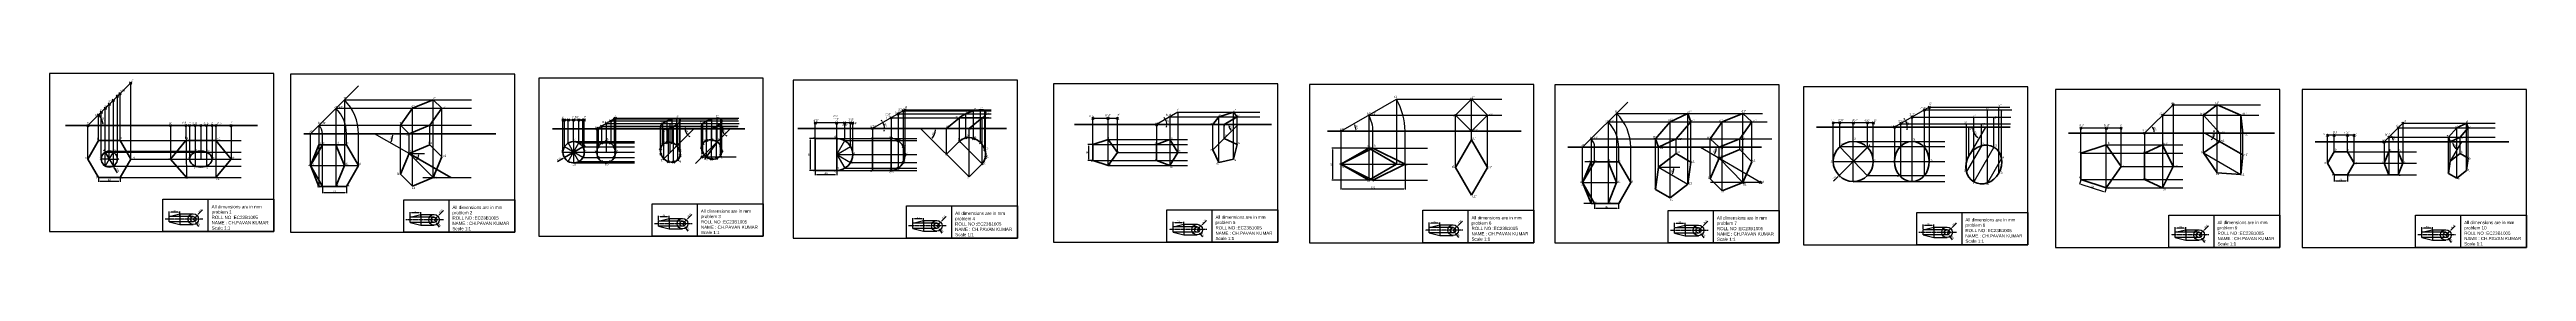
# Model space of a CAD drawing. Header units: millimetres. Extents: x 1234 to 5871, y 1453 to 1780.
import ezdxf

# ---------------------------------------------------------------- set-up
doc = ezdxf.new("R2010")
doc.units = ezdxf.units.MM
doc.header["$PDMODE"] = 3
doc.header["$PDSIZE"] = 2
doc.linetypes.add('CENTER', pattern=[2, 1.25, -0.25, 0.25, -0.25])
doc.styles.get("Standard").update_dxf_attribs({"font": 'arial.ttf'})
doc.dimstyles.new('Decimal-3', dxfattribs={"dimscale": 1.2, "dimtxt": 2.5, "dimasz": 2.5, "dimexe": 1.25, "dimexo": 0.625, "dimtad": 1, "dimtxsty": 'Standard', "dimcen": 2.5, "dimadec": 0, "dimazin": 0, "dimtfac": 1, "dimtmove": 0, "dimatfit": 3, "dimfxl": 1, "dimarcsym": 0})
doc.dimstyles.new('ISO-25', dxfattribs={"dimtxt": 3.5, "dimasz": 2.5, "dimexe": 1.25, "dimexo": 0.625, "dimtad": 1, "dimtxsty": 'Standard', "dimcen": 2.5, "dimadec": 0, "dimazin": 0, "dimtfac": 1, "dimtmove": 0, "dimatfit": 3, "dimfxl": 1, "dimarcsym": 0})

# ---------------------------------------------------------------- blocks, each defined once
blk = doc.blocks.new('*D1')
at = {"color": 0, "lineweight": -2, "transparency": 16777216}
for p, q in [((1326.2, 1584), (1326.2, 1576.9)), ((1328.7, 1578.1), (1363.7, 1578.1)), ((1366.2, 1584), (1366.2, 1576.9))]:
    blk.add_line(p, q, dxfattribs=at)
at = {"color": 0, "transparency": 16777216}
for points in [[(1328.7, 1578.6), (1328.7, 1577.7), (1326.2, 1578.1)], [(1363.7, 1578.6), (1363.7, 1577.7), (1366.2, 1578.1)]]:
    blk.add_solid(points, dxfattribs=at)
at = {"layer": 'Defpoints', "color": 0, "transparency": 16777216}
for p in [(1326.2, 1584.7), (1366.2, 1584.7), (1366.2, 1578.1)]:
    blk.add_point(p, dxfattribs=at)
at = {"color": 0, "transparency": 16777216, "insert": (1346.2, 1580.5), "char_height": 3.5, "attachment_point": 5}
blk.add_mtext('40', dxfattribs=at)
blk = doc.blocks.new('*D2')
at = {"color": 0, "lineweight": -2, "transparency": 16777216}
for p, q in [((1503.3, 1506.5), (1506.3, 1502.5)), ((1513.8, 1492.6), (1508.1, 1500.1))]:
    blk.add_line(p, q, dxfattribs=at)
at = {"color": 0, "transparency": 16777216}
blk.add_solid([(1508.5, 1500.4), (1507.7, 1499.8), (1506.3, 1502.5)], dxfattribs=at)
at = {"layer": 'Defpoints', "color": 0, "transparency": 16777216}
for p in [(1503.3, 1506.5), (1506.3, 1502.5)]:
    blk.add_point(p, dxfattribs=at)
at = {"color": 0, "transparency": 16777216, "insert": (1513.7, 1496.5), "char_height": 3, "attachment_point": 5, "rotation": 307.0198}
blk.add_mtext('R5', dxfattribs=at)
blk = doc.blocks.new('*D3')
at = {"color": 0, "lineweight": -2, "transparency": 16777216}
for p, q in [((1503.3, 1506.5), (1510.5, 1513.5)), ((1520.9, 1523.7), (1512.6, 1515.6))]:
    blk.add_line(p, q, dxfattribs=at)
at = {"color": 0, "transparency": 16777216}
blk.add_solid([(1512.3, 1515.9), (1513, 1515.2), (1510.5, 1513.5)], dxfattribs=at)
at = {"layer": 'Defpoints', "color": 0, "transparency": 16777216}
for p in [(1503.3, 1506.5), (1510.5, 1513.5)]:
    blk.add_point(p, dxfattribs=at)
at = {"color": 0, "transparency": 16777216, "insert": (1516.2, 1522.3), "char_height": 3, "attachment_point": 5, "rotation": 44.4314}
blk.add_mtext('R10', dxfattribs=at)
blk = doc.blocks.new('*D4')
at = {"color": 0, "lineweight": -2, "transparency": 16777216}
for p, q in [((1458.3, 1512.2), (1458.3, 1520.9)), ((1475.3, 1519.4), (1461.3, 1519.4)), ((1478.3, 1512.2), (1478.3, 1520.9))]:
    blk.add_line(p, q, dxfattribs=at)
at = {"color": 0, "transparency": 16777216}
for points in [[(1461.3, 1519.9), (1461.3, 1518.9), (1458.3, 1519.4)], [(1475.3, 1519.9), (1475.3, 1518.9), (1478.3, 1519.4)]]:
    blk.add_solid(points, dxfattribs=at)
at = {"layer": 'Defpoints', "color": 0, "transparency": 16777216}
for p in [(1458.3, 1519.4), (1458.3, 1511.5), (1478.3, 1511.5)]:
    blk.add_point(p, dxfattribs=at)
at = {"color": 0, "transparency": 16777216, "insert": (1468.3, 1521.7), "char_height": 3, "attachment_point": 5}
blk.add_mtext('20', dxfattribs=at)
blk = doc.blocks.new('*D5')
at = {"color": 0, "lineweight": -2, "transparency": 16777216}
for p, q in [((1337.4, 1634.5), (1336.2, 1636.6)), ((1338.7, 1632.3), (1353.7, 1606.3)), ((1361.2, 1593.3), (1354.9, 1604.1))]:
    blk.add_line(p, q, dxfattribs=at)
at = {"color": 0, "transparency": 16777216}
for points in [[(1337.8, 1634.7), (1337.1, 1634.2), (1338.7, 1632.3)], [(1355.3, 1604.4), (1354.6, 1603.9), (1353.7, 1606.3)]]:
    blk.add_solid(points, dxfattribs=at)
at = {"layer": 'Defpoints', "color": 0, "transparency": 16777216}
for p in [(1338.7, 1632.3), (1353.7, 1606.3)]:
    blk.add_point(p, dxfattribs=at)
at = {"color": 0, "transparency": 16777216, "insert": (1360.9, 1598.9), "char_height": 3.5, "attachment_point": 5, "rotation": 300}
blk.add_mtext('∅30', dxfattribs=at)
blk = doc.blocks.new('*D6')
at = {"color": 0, "lineweight": -2, "transparency": 16777216}
blk.add_arc((1907.5, 1629.6), 18.3, 322.8388, 352.1612, dxfattribs=at)
at = {"color": 0, "transparency": 16777216}
for points in [[(1925.2, 1627.1), (1926.1, 1627.1), (1925.8, 1629.6)], [(1922.4, 1618.3), (1921.8, 1618.8), (1920.5, 1616.7)]]:
    blk.add_solid(points, dxfattribs=at)
at = {"layer": 'Defpoints', "color": 0, "transparency": 16777216}
for p in [(1907.5, 1629.6), (1907.5, 1629.6), (1936.2, 1629.6), (1923.4, 1620.5), (1952.5, 1584.6)]:
    blk.add_point(p, dxfattribs=at)
at = {"color": 0, "transparency": 16777216, "insert": (1922.2, 1623.5), "char_height": 3.5, "attachment_point": 5, "rotation": 67.5}
blk.add_mtext('45°', dxfattribs=at)
blk = doc.blocks.new('*D7')
at = {"color": 0, "lineweight": -2, "transparency": 16777216}
blk.add_arc((1842.9, 1666.9), 34.2, 334.1844, 355.8156, dxfattribs=at)
at = {"color": 0, "transparency": 16777216}
for points in [[(1874.1, 1651.8), (1873.4, 1652.2), (1872.6, 1649.8)], [(1876.7, 1664.4), (1877.5, 1664.4), (1877.2, 1666.9)]]:
    blk.add_solid(points, dxfattribs=at)
at = {"layer": 'Defpoints', "color": 0, "transparency": 16777216}
for p in [(1710.3, 1666.9), (1842.9, 1666.9), (1875.1, 1655.2), (1907.5, 1629.6), (2069.6, 1666.9)]:
    blk.add_point(p, dxfattribs=at)
at = {"color": 0, "transparency": 16777216, "insert": (1873.7, 1658.7), "char_height": 3.5, "attachment_point": 5, "rotation": 75}
blk.add_mtext('30°', dxfattribs=at)
blk = doc.blocks.new('*D8')
at = {"color": 0, "lineweight": -2, "transparency": 16777216}
for p, q in [((1745.1, 1567.5), (1745.1, 1555.2)), ((1747.6, 1556.5), (1787.6, 1556.5)), ((1790.1, 1567.5), (1790.1, 1555.2))]:
    blk.add_line(p, q, dxfattribs=at)
at = {"color": 0, "transparency": 16777216}
for points in [[(1747.6, 1556.9), (1747.6, 1556.1), (1745.1, 1556.5)], [(1787.6, 1556.9), (1787.6, 1556.1), (1790.1, 1556.5)]]:
    blk.add_solid(points, dxfattribs=at)
at = {"layer": 'Defpoints', "color": 0, "transparency": 16777216}
for p in [(1745.1, 1568.1), (1790.1, 1568.1), (1790.1, 1556.5)]:
    blk.add_point(p, dxfattribs=at)
at = {"color": 0, "transparency": 16777216, "insert": (1767.6, 1558.9), "char_height": 3.5, "attachment_point": 5}
blk.add_mtext('45', dxfattribs=at)
blk = doc.blocks.new('*D9')
at = {"color": 0, "lineweight": -2, "transparency": 16777216}
for p, q in [((2667.9, 1597.5), (2667.9, 1588.8)), ((2670.4, 1590.1), (2705.4, 1590.1)), ((2707.9, 1597.5), (2707.9, 1588.8))]:
    blk.add_line(p, q, dxfattribs=at)
at = {"color": 0, "transparency": 16777216}
for points in [[(2670.4, 1590.5), (2670.4, 1589.7), (2667.9, 1590.1)], [(2705.4, 1590.5), (2705.4, 1589.7), (2707.9, 1590.1)]]:
    blk.add_solid(points, dxfattribs=at)
at = {"layer": 'Defpoints', "color": 0, "transparency": 16777216}
for p in [(2667.9, 1598.1), (2707.9, 1598.1), (2707.9, 1590.1)]:
    blk.add_point(p, dxfattribs=at)
at = {"color": 0, "transparency": 16777216, "insert": (2687.9, 1592.5), "char_height": 3.5, "attachment_point": 5}
blk.add_mtext('40', dxfattribs=at)
blk = doc.blocks.new('*D10')
at = {"color": 0, "lineweight": -2, "transparency": 16777216}
for p, q in [((2667.3, 1658.1), (2657.1, 1658.1)), ((2658.3, 1655.6), (2658.3, 1600.6)), ((2667.3, 1598.1), (2657.1, 1598.1))]:
    blk.add_line(p, q, dxfattribs=at)
at = {"color": 0, "transparency": 16777216}
for points in [[(2657.9, 1655.6), (2658.8, 1655.6), (2658.3, 1658.1)], [(2657.9, 1600.6), (2658.8, 1600.6), (2658.3, 1598.1)]]:
    blk.add_solid(points, dxfattribs=at)
at = {"layer": 'Defpoints', "color": 0, "transparency": 16777216}
for p in [(2667.9, 1658.1), (2658.3, 1598.1), (2667.9, 1598.1)]:
    blk.add_point(p, dxfattribs=at)
at = {"color": 0, "transparency": 16777216, "insert": (2655.9, 1628.1), "char_height": 3.5, "attachment_point": 5, "rotation": 90}
blk.add_mtext('60', dxfattribs=at)
blk = doc.blocks.new('*D11')
at = {"color": 0, "lineweight": -2, "transparency": 16777216}
for p, q in [((2232.7, 1642.2), (2198.1, 1622.2)), ((2234.9, 1643.5), (2237.1, 1644.7)), ((2185.1, 1614.7), (2195.9, 1621))]:
    blk.add_line(p, q, dxfattribs=at)
at = {"color": 0, "transparency": 16777216}
for points in [[(2234.7, 1643.8), (2235.1, 1643.1), (2232.7, 1642.2)], [(2195.7, 1621.3), (2196.1, 1620.6), (2198.1, 1622.2)]]:
    blk.add_solid(points, dxfattribs=at)
at = {"layer": 'Defpoints', "color": 0, "transparency": 16777216}
for p in [(2232.7, 1642.2), (2198.1, 1622.2)]:
    blk.add_point(p, dxfattribs=at)
at = {"color": 0, "transparency": 16777216, "insert": (2188.2, 1619.4), "char_height": 3.5, "attachment_point": 5, "rotation": 30}
blk.add_mtext('∅40', dxfattribs=at)
blk = doc.blocks.new('*D12')
at = {"color": 0, "lineweight": -2, "transparency": 16777216}
for start, end in [(36.4186, 42.8373), (0, 30), (347.1627, 353.5814)]:
    blk.add_arc((2775.1, 1676.8), 22.3, start, end, dxfattribs=at)
at = {"color": 0, "transparency": 16777216}
for points in [[(2793.4, 1690.3), (2792.7, 1689.8), (2794.5, 1687.9)], [(2796.9, 1674.3), (2797.7, 1674.3), (2797.5, 1676.8)]]:
    blk.add_solid(points, dxfattribs=at)
at = {"layer": 'Defpoints', "color": 0, "transparency": 16777216}
for p in [(2635, 1676.8), (2775.1, 1676.8), (2797.1, 1680.7), (2835.7, 1711.8), (3026.1, 1676.8)]:
    blk.add_point(p, dxfattribs=at)
at = {"color": 0, "transparency": 16777216, "insert": (2799, 1683.2), "char_height": 3.5, "attachment_point": 5, "rotation": 285}
blk.add_mtext('30°', dxfattribs=at)
blk = doc.blocks.new('*D13')
at = {"color": 0, "lineweight": -2, "transparency": 16777216}
blk.add_arc((2864.7, 1676.8), 28.6, 320.0131, 354.9869, dxfattribs=at)
at = {"color": 0, "transparency": 16777216}
for points in [[(2892.8, 1674.3), (2893.6, 1674.3), (2893.3, 1676.8)], [(2886.9, 1658.1), (2886.3, 1658.7), (2884.9, 1656.6)]]:
    blk.add_solid(points, dxfattribs=at)
at = {"layer": 'Defpoints', "color": 0, "transparency": 16777216}
for p in [(2635, 1676.8), (2864.7, 1676.8), (3026.1, 1676.8), (2889.5, 1662.5), (2955.7, 1585.8)]:
    blk.add_point(p, dxfattribs=at)
at = {"color": 0, "transparency": 16777216, "insert": (2888.9, 1666.8), "char_height": 3.5, "attachment_point": 5, "rotation": 67.5}
blk.add_mtext('45°', dxfattribs=at)
blk = doc.blocks.new('*D14')
at = {"color": 0, "lineweight": -2, "transparency": 16777216}
for p, q in [((3186.8, 1646.7), (3178.3, 1646.7)), ((3179.6, 1644.2), (3179.6, 1619.2)), ((3186.8, 1616.7), (3178.3, 1616.7))]:
    blk.add_line(p, q, dxfattribs=at)
at = {"color": 0, "transparency": 16777216}
for points in [[(3179.1, 1644.2), (3180, 1644.2), (3179.6, 1646.7)], [(3179.1, 1619.2), (3180, 1619.2), (3179.6, 1616.7)]]:
    blk.add_solid(points, dxfattribs=at)
at = {"layer": 'Defpoints', "color": 0, "transparency": 16777216}
for p in [(3187.4, 1646.7), (3179.6, 1616.7), (3187.4, 1616.7)]:
    blk.add_point(p, dxfattribs=at)
at = {"color": 0, "transparency": 16777216, "insert": (3177.1, 1631.7), "char_height": 3.5, "attachment_point": 5, "rotation": 90}
blk.add_mtext('30', dxfattribs=at)
blk = doc.blocks.new('*D15')
at = {"color": 0, "lineweight": -2, "transparency": 16777216}
for start, end in [(37.5494, 45.0988), (0, 30), (344.9012, 352.4506)]:
    blk.add_arc((3306.9, 1684.2), 19, start, end, dxfattribs=at)
at = {"color": 0, "transparency": 16777216}
for points in [[(3322.3, 1696), (3321.6, 1695.5), (3323.4, 1693.7)], [(3325.3, 1681.7), (3326.1, 1681.7), (3325.9, 1684.2)]]:
    blk.add_solid(points, dxfattribs=at)
at = {"layer": 'Defpoints', "color": 0, "transparency": 16777216}
for p in [(3153, 1684.2), (3306.9, 1684.2), (3325.6, 1687.5), (3346.9, 1707.3), (3522.2, 1684.2)]:
    blk.add_point(p, dxfattribs=at)
at = {"color": 0, "transparency": 16777216, "insert": (3327.6, 1689.7), "char_height": 3.5, "attachment_point": 5, "rotation": 285}
blk.add_mtext('30°', dxfattribs=at)
blk = doc.blocks.new('*D16')
at = {"color": 0, "lineweight": -2, "transparency": 16777216}
blk.add_arc((3459.8, 1684.2), 17.8, 188.0329, 216.9671, dxfattribs=at)
at = {"color": 0, "transparency": 16777216}
for points in [[(3441.7, 1681.7), (3442.5, 1681.7), (3441.9, 1684.2)], [(3445.8, 1673.7), (3445.2, 1673.2), (3447.1, 1671.6)]]:
    blk.add_solid(points, dxfattribs=at)
at = {"layer": 'Defpoints', "color": 0, "transparency": 16777216}
for p in [(3153, 1684.2), (3442.5, 1679.6), (3459.8, 1684.2), (3522.2, 1684.2), (3412.2, 1636.7)]:
    blk.add_point(p, dxfattribs=at)
at = {"color": 0, "transparency": 16777216, "insert": (3445.5, 1678.3), "char_height": 3.5, "attachment_point": 5, "rotation": 292.5}
blk.add_mtext('45°', dxfattribs=at)
blk = doc.blocks.new('*D18')
at = {"color": 0, "lineweight": -2, "transparency": 16777216}
for p, q in [((3652, 1609.1), (3652, 1562.3)), ((3772, 1609.1), (3772, 1562.3)), ((3654.5, 1563.5), (3769.5, 1563.5))]:
    blk.add_line(p, q, dxfattribs=at)
at = {"color": 0, "transparency": 16777216}
for points in [[(3654.5, 1563.9), (3654.5, 1563.1), (3652, 1563.5)], [(3769.5, 1563.9), (3769.5, 1563.1), (3772, 1563.5)]]:
    blk.add_solid(points, dxfattribs=at)
at = {"layer": 'Defpoints', "color": 0, "transparency": 16777216}
for p in [(3652, 1609.7), (3772, 1609.7), (3772, 1563.5)]:
    blk.add_point(p, dxfattribs=at)
at = {"color": 0, "transparency": 16777216, "insert": (3712, 1565.9), "char_height": 3.5, "attachment_point": 5}
blk.add_mtext('120', dxfattribs=at)
blk = doc.blocks.new('*D19')
at = {"color": 0, "lineweight": -2, "transparency": 16777216}
for p, q in [((3711.3, 1639.7), (3634.8, 1639.7)), ((3636.1, 1637.2), (3636.1, 1582.2)), ((3711.3, 1579.7), (3634.8, 1579.7))]:
    blk.add_line(p, q, dxfattribs=at)
at = {"color": 0, "transparency": 16777216}
for points in [[(3635.7, 1637.2), (3636.5, 1637.2), (3636.1, 1639.7)], [(3635.7, 1582.2), (3636.5, 1582.2), (3636.1, 1579.7)]]:
    blk.add_solid(points, dxfattribs=at)
at = {"layer": 'Defpoints', "color": 0, "transparency": 16777216}
for p in [(3712, 1639.7), (3636.1, 1579.7), (3712, 1579.7)]:
    blk.add_point(p, dxfattribs=at)
at = {"color": 0, "transparency": 16777216, "insert": (3633.7, 1609.7), "char_height": 3.5, "attachment_point": 5, "rotation": 90}
blk.add_mtext('60', dxfattribs=at)
blk = doc.blocks.new('*D20')
at = {"color": 0, "lineweight": -2, "transparency": 16777216}
blk.add_arc((3652, 1671.5), 28.3, 5.0692, 24.9308, dxfattribs=at)
at = {"color": 0, "transparency": 16777216}
for points in [[(3677.2, 1683.3), (3678, 1683.7), (3676.5, 1685.7)], [(3680.5, 1674.1), (3679.7, 1674), (3680.2, 1671.5)]]:
    blk.add_solid(points, dxfattribs=at)
at = {"layer": 'Defpoints', "color": 0, "transparency": 16777216}
for p in [(3755.9, 1731.5), (3627, 1671.5), (3652, 1671.5), (3679.8, 1676.5), (3989.5, 1671.5)]:
    blk.add_point(p, dxfattribs=at)
at = {"color": 0, "transparency": 16777216, "insert": (3681.6, 1679.5), "char_height": 3.5, "attachment_point": 5, "rotation": 285}
blk.add_mtext('30°', dxfattribs=at)
blk = doc.blocks.new('*D21')
at = {"color": 0, "lineweight": -2, "transparency": 16777216}
for p, q in [((5511.3, 1589.1), (5511.3, 1577.3)), ((5513.8, 1578.6), (5533.8, 1578.6)), ((5536.3, 1589.1), (5536.3, 1577.3))]:
    blk.add_line(p, q, dxfattribs=at)
at = {"color": 0, "transparency": 16777216}
for points in [[(5513.8, 1579), (5513.8, 1578.2), (5511.3, 1578.6)], [(5533.8, 1579), (5533.8, 1578.2), (5536.3, 1578.6)]]:
    blk.add_solid(points, dxfattribs=at)
at = {"layer": 'Defpoints', "color": 0, "transparency": 16777216}
for p in [(5511.3, 1589.7), (5536.3, 1589.7), (5536.3, 1578.6)]:
    blk.add_point(p, dxfattribs=at)
at = {"color": 0, "transparency": 16777216, "insert": (5523.8, 1581), "char_height": 3.5, "attachment_point": 5}
blk.add_mtext('25', dxfattribs=at)
blk = doc.blocks.new('*D22')
at = {"color": 0, "lineweight": -2, "transparency": 16777216}
blk.add_arc((5604.8, 1651.5), 17.6, 8.1484, 36.8516, dxfattribs=at)
at = {"color": 0, "transparency": 16777216}
for points in [[(5618.6, 1661.8), (5619.2, 1662.3), (5617.2, 1663.9)], [(5622.6, 1654), (5621.8, 1654), (5622.4, 1651.5)]]:
    blk.add_solid(points, dxfattribs=at)
at = {"layer": 'Defpoints', "color": 0, "transparency": 16777216}
for p in [(5640.2, 1686.9), (5476, 1651.5), (5604.8, 1651.5), (5621.8, 1656.1), (5838.5, 1651.5)]:
    blk.add_point(p, dxfattribs=at)
at = {"color": 0, "transparency": 16777216, "insert": (5623.3, 1659.2), "char_height": 3.5, "attachment_point": 5, "rotation": 292.5}
blk.add_mtext('45°', dxfattribs=at)
blk = doc.blocks.new('*D23')
at = {"color": 0, "lineweight": -2, "transparency": 16777216}
blk.add_arc((5749.6, 1651.5), 16.4, 188.7272, 231.2728, dxfattribs=at)
at = {"color": 0, "transparency": 16777216}
for points in [[(5732.9, 1649), (5733.8, 1649), (5733.1, 1651.5)], [(5739.5, 1639), (5739.1, 1638.3), (5741.4, 1637.3)]]:
    blk.add_solid(points, dxfattribs=at)
at = {"layer": 'Defpoints', "color": 0, "transparency": 16777216}
for p in [(5476, 1651.5), (5734.1, 1645.9), (5749.6, 1651.5), (5838.5, 1651.5), (5728.7, 1615.3)]:
    blk.add_point(p, dxfattribs=at)
at = {"color": 0, "transparency": 16777216, "insert": (5737.4, 1644.5), "char_height": 3.5, "attachment_point": 5, "rotation": 300}
blk.add_mtext('60°', dxfattribs=at)
blk = doc.blocks.new('*D24')
at = {"color": 0, "lineweight": -2, "transparency": 16777216}
for start, end in [(36.001, 42.002), (0, 30), (347.998, 353.999)]:
    blk.add_arc((4688.5, 1679.5), 23.9, start, end, dxfattribs=at)
at = {"color": 0, "transparency": 16777216}
for points in [[(4708.2, 1693.8), (4707.5, 1693.3), (4709.2, 1691.4)], [(4711.9, 1677), (4712.7, 1677), (4712.4, 1679.5)]]:
    blk.add_solid(points, dxfattribs=at)
at = {"layer": 'Defpoints', "color": 0, "transparency": 16777216}
for p in [(4753.5, 1717), (4542.2, 1679.5), (4688.5, 1679.5), (4712.1, 1683.6), (4904.7, 1679.5)]:
    blk.add_point(p, dxfattribs=at)
at = {"color": 0, "transparency": 16777216, "insert": (4713.9, 1686.3), "char_height": 3.5, "attachment_point": 5, "rotation": 285}
blk.add_mtext('30°', dxfattribs=at)
blk = doc.blocks.new('*D25')
at = {"color": 0, "lineweight": -2, "transparency": 16777216}
blk.add_arc((1306.2, 1682.5), 28.3, 5.0659, 39.9341, dxfattribs=at)
at = {"color": 0, "transparency": 16777216}
for points in [[(1327.6, 1700.4), (1328.2, 1701), (1326.2, 1702.5)], [(1334.8, 1685), (1333.9, 1685), (1334.5, 1682.5)]]:
    blk.add_solid(points, dxfattribs=at)
at = {"layer": 'Defpoints', "color": 0, "transparency": 16777216}
for p in [(1386.2, 1762.5), (1264.3, 1682.5), (1306.2, 1682.5), (1333.5, 1689.8), (1623.7, 1682.5)]:
    blk.add_point(p, dxfattribs=at)
at = {"color": 0, "transparency": 16777216, "insert": (1334.5, 1694.3), "char_height": 3.5, "attachment_point": 5, "rotation": 292.5}
blk.add_mtext('45°', dxfattribs=at)
blk = doc.blocks.new('*D26')
at = {"color": 0, "lineweight": -2, "transparency": 16777216}
blk.add_arc((4858.8, 1679.5), 24.6, 185.8329, 234.1671, dxfattribs=at)
at = {"color": 0, "transparency": 16777216}
for points in [[(4833.9, 1677), (4834.7, 1677), (4834.2, 1679.5)], [(4844.6, 1659.9), (4844.2, 1659.2), (4846.5, 1658.2)]]:
    blk.add_solid(points, dxfattribs=at)
at = {"layer": 'Defpoints', "color": 0, "transparency": 16777216}
for p in [(4542.2, 1679.5), (4835.7, 1671.1), (4858.8, 1679.5), (4904.7, 1679.5), (4827.5, 1625.4)]:
    blk.add_point(p, dxfattribs=at)
at = {"color": 0, "transparency": 16777216, "insert": (4839.6, 1668.4), "char_height": 3.5, "attachment_point": 5, "rotation": 300}
blk.add_mtext('60°', dxfattribs=at)
blk = doc.blocks.new('*D27')
at = {"color": 0, "lineweight": -2, "transparency": 16777216}
for start, end in [(8.1873, 16.3745), (313.6255, 321.8127), (330, 0)]:
    blk.add_arc((5269.7, 1668.2), 17.5, start, end, dxfattribs=at)
at = {"color": 0, "transparency": 16777216}
for points in [[(5287.5, 1670.7), (5286.6, 1670.6), (5287.2, 1668.2)], [(5283.1, 1657.6), (5283.8, 1657.1), (5284.9, 1659.4)]]:
    blk.add_solid(points, dxfattribs=at)
at = {"layer": 'Defpoints', "color": 0, "transparency": 16777216}
for p in [(5014.1, 1668.2), (5269.7, 1668.2), (5286.2, 1662.2), (5296.9, 1652.4), (5297.1, 1668.2)]:
    blk.add_point(p, dxfattribs=at)
at = {"color": 0, "transparency": 16777216, "insert": (5284.3, 1664.3), "char_height": 3.5, "attachment_point": 5, "rotation": 75}
blk.add_mtext('30°', dxfattribs=at)
blk = doc.blocks.new('*D28')
at = {"color": 0, "lineweight": -2, "transparency": 16777216}
blk.add_arc((5156.5, 1668.2), 18.4, 7.7834, 37.2166, dxfattribs=at)
at = {"color": 0, "transparency": 16777216}
for points in [[(5170.8, 1679), (5171.5, 1679.6), (5169.5, 1681.2)], [(5175.2, 1670.7), (5174.3, 1670.6), (5174.9, 1668.2)]]:
    blk.add_solid(points, dxfattribs=at)
at = {"layer": 'Defpoints', "color": 0, "transparency": 16777216}
for p in [(5209.7, 1721.4), (5174.3, 1672.9), (5014.1, 1668.2), (5156.5, 1668.2), (5297.1, 1668.2)]:
    blk.add_point(p, dxfattribs=at)
at = {"color": 0, "transparency": 16777216, "insert": (5175.7, 1676.1), "char_height": 3.5, "attachment_point": 5, "rotation": 292.5}
blk.add_mtext('45°', dxfattribs=at)
blk = doc.blocks.new('*D29')
at = {"color": 0, "lineweight": -2, "transparency": 16777216}
for p, q in [((4126.9, 1535.5), (4126.9, 1526.1)), ((4171.9, 1535.5), (4171.9, 1526.1)), ((4129.4, 1527.3), (4169.4, 1527.3))]:
    blk.add_line(p, q, dxfattribs=at)
at = {"color": 0, "transparency": 16777216}
for points in [[(4129.4, 1527.8), (4129.4, 1526.9), (4126.9, 1527.3)], [(4169.4, 1527.8), (4169.4, 1526.9), (4171.9, 1527.3)]]:
    blk.add_solid(points, dxfattribs=at)
at = {"layer": 'Defpoints', "color": 0, "transparency": 16777216}
for p in [(4126.9, 1536.1), (4171.9, 1536.1), (4171.9, 1527.3)]:
    blk.add_point(p, dxfattribs=at)
at = {"color": 0, "transparency": 16777216, "insert": (4149.4, 1529.7), "char_height": 3.5, "attachment_point": 5}
blk.add_mtext('45', dxfattribs=at)
blk = doc.blocks.new('*D30')
at = {"color": 0, "lineweight": -2, "transparency": 16777216}
blk.add_arc((4246.4, 1603.9), 29, 334.9486, 355.0514, dxfattribs=at)
at = {"color": 0, "transparency": 16777216}
for points in [[(4273, 1591.5), (4272.3, 1591.9), (4271.5, 1589.5)], [(4274.8, 1601.4), (4275.7, 1601.4), (4275.4, 1603.9)]]:
    blk.add_solid(points, dxfattribs=at)
at = {"layer": 'Defpoints', "color": 0, "transparency": 16777216}
for p in [(4246.4, 1603.9), (4246.4, 1603.9), (4273.6, 1594), (4286.7, 1603.9), (4301.5, 1572.1)]:
    blk.add_point(p, dxfattribs=at)
at = {"color": 0, "transparency": 16777216, "insert": (4272, 1597.1), "char_height": 3.5, "attachment_point": 5, "rotation": 75}
blk.add_mtext('30°', dxfattribs=at)
blk = doc.blocks.new('*D31')
at = {"color": 0, "lineweight": -2, "transparency": 16777216}
for start, end in [(180, 225), (162.081, 171.0405), (233.9595, 242.919)]:
    blk.add_arc((2440.2, 1676), 16, start, end, dxfattribs=at)
at = {"color": 0, "transparency": 16777216}
for points in [[(2424.8, 1678.4), (2424, 1678.5), (2424.2, 1676)], [(2430.5, 1662.7), (2431.1, 1663.3), (2428.9, 1664.6)]]:
    blk.add_solid(points, dxfattribs=at)
at = {"layer": 'Defpoints', "color": 0, "transparency": 16777216}
for p in [(2175.8, 1676), (2424.7, 1671.8), (2440.2, 1676), (2535.7, 1676), (2384.2, 1620)]:
    blk.add_point(p, dxfattribs=at)
at = {"color": 0, "transparency": 16777216, "insert": (2427.6, 1670.7), "char_height": 3.5, "attachment_point": 5, "rotation": 292.5}
blk.add_mtext('45°', dxfattribs=at)
blk = doc.blocks.new('*D34')
at = {"color": 0, "lineweight": -2, "transparency": 16777216}
blk.add_arc((4325, 1641.4), 29.6, 334.5359, 355.1529, dxfattribs=at)
at = {"color": 0, "transparency": 16777216}
for points in [[(4352.1, 1628.5), (4351.4, 1628.9), (4350.6, 1626.5)], [(4354.1, 1638.9), (4354.9, 1638.9), (4354.6, 1641.4)]]:
    blk.add_solid(points, dxfattribs=at)
at = {"layer": 'Defpoints', "color": 0, "transparency": 16777216}
for p in [(4076.9, 1641.4), (4325, 1641.4), (4352.8, 1631.2), (4439.4, 1641.4), (4440.4, 1574)]:
    blk.add_point(p, dxfattribs=at)
at = {"color": 0, "transparency": 16777216, "insert": (4351.2, 1634.3), "char_height": 3.5, "attachment_point": 5, "rotation": 74.8444}
blk.add_mtext('30°', dxfattribs=at)
blk = doc.blocks.new('*D35')
at = {"color": 0, "lineweight": -2, "transparency": 16777216}
for p, q in [((4637.7, 1641.4), (4584.6, 1588.3)), ((4639.4, 1643.1), (4641.2, 1644.9)), ((4574, 1577.6), (4582.9, 1586.6))]:
    blk.add_line(p, q, dxfattribs=at)
at = {"color": 0, "transparency": 16777216}
for points in [[(4639.1, 1643.4), (4639.7, 1642.8), (4637.7, 1641.4)], [(4582.6, 1586.8), (4583.2, 1586.3), (4584.6, 1588.3)]]:
    blk.add_solid(points, dxfattribs=at)
at = {"layer": 'Defpoints', "color": 0, "transparency": 16777216}
for p in [(4637.7, 1641.4), (4584.6, 1588.3)]:
    blk.add_point(p, dxfattribs=at)
at = {"color": 0, "transparency": 16777216, "insert": (4575.8, 1583), "char_height": 3.5, "attachment_point": 5, "rotation": 45}
blk.add_mtext('∅75', dxfattribs=at)
blk = doc.blocks.new('*D36')
at = {"color": 0, "lineweight": -2, "transparency": 16777216}
for start, end in [(180, 225), (160.0978, 170.0489), (234.9511, 244.9022)]:
    blk.add_arc((2508.3, 1676), 14.4, start, end, dxfattribs=at)
at = {"color": 0, "transparency": 16777216}
for points in [[(2494.5, 1678.4), (2493.7, 1678.5), (2493.9, 1676)], [(2499.7, 1663.8), (2500.3, 1664.5), (2498.1, 1665.8)]]:
    blk.add_solid(points, dxfattribs=at)
at = {"layer": 'Defpoints', "color": 0, "transparency": 16777216}
for p in [(2175.8, 1676), (2494.4, 1672.2), (2508.3, 1676), (2535.7, 1676), (2443.6, 1611.3)]:
    blk.add_point(p, dxfattribs=at)
at = {"color": 0, "transparency": 16777216, "insert": (2497.2, 1671.4), "char_height": 3.5, "attachment_point": 5, "rotation": 292.5}
blk.add_mtext('45°', dxfattribs=at)
blk = doc.blocks.new('*D37')
at = {"color": 0, "lineweight": -2, "transparency": 16777216}
for p, q in [((5037.1, 1580.1), (5034.4, 1571.8)), ((5037.1, 1572.2), (5079.9, 1558.3)), ((5084.6, 1564.6), (5081.9, 1556.4))]:
    blk.add_line(p, q, dxfattribs=at)
at = {"color": 0, "transparency": 16777216}
for points in [[(5037.3, 1572.6), (5037, 1571.8), (5034.8, 1573)], [(5080.1, 1558.7), (5079.8, 1557.9), (5082.3, 1557.6)]]:
    blk.add_solid(points, dxfattribs=at)
at = {"layer": 'Defpoints', "color": 0, "transparency": 16777216}
for p in [(5037.3, 1580.7), (5082.3, 1557.6), (5084.8, 1565.2)]:
    blk.add_point(p, dxfattribs=at)
at = {"color": 0, "transparency": 16777216, "insert": (5059.3, 1567.6), "char_height": 3.5, "attachment_point": 5, "rotation": 342}
blk.add_mtext('50', dxfattribs=at)
blk = doc.blocks.new('*D38')
at = {"color": 0, "lineweight": -2, "transparency": 16777216}
for p, q in [((1954.1, 1505.3), (1957.2, 1501.3)), ((1964.6, 1491.4), (1959, 1498.9))]:
    blk.add_line(p, q, dxfattribs=at)
at = {"color": 0, "transparency": 16777216}
blk.add_solid([(1959.4, 1499.2), (1958.6, 1498.6), (1957.2, 1501.3)], dxfattribs=at)
at = {"layer": 'Defpoints', "color": 0, "transparency": 16777216}
for p in [(1954.1, 1505.3), (1957.2, 1501.3)]:
    blk.add_point(p, dxfattribs=at)
at = {"color": 0, "transparency": 16777216, "insert": (1964.5, 1495.3), "char_height": 3, "attachment_point": 5, "rotation": 307.0198}
blk.add_mtext('R5', dxfattribs=at)
blk = doc.blocks.new('*D39')
at = {"color": 0, "lineweight": -2, "transparency": 16777216}
for p, q in [((1954.1, 1505.3), (1961.3, 1512.3)), ((1971.8, 1522.5), (1963.4, 1514.4))]:
    blk.add_line(p, q, dxfattribs=at)
at = {"color": 0, "transparency": 16777216}
blk.add_solid([(1963.1, 1514.7), (1963.8, 1514), (1961.3, 1512.3)], dxfattribs=at)
at = {"layer": 'Defpoints', "color": 0, "transparency": 16777216}
for p in [(1954.1, 1505.3), (1961.3, 1512.3)]:
    blk.add_point(p, dxfattribs=at)
at = {"color": 0, "transparency": 16777216, "insert": (1967.1, 1521.1), "char_height": 3, "attachment_point": 5, "rotation": 44.4314}
blk.add_mtext('R10', dxfattribs=at)
blk = doc.blocks.new('*D40')
at = {"color": 0, "lineweight": -2, "transparency": 16777216}
for p, q in [((1909.1, 1511), (1909.1, 1519.7)), ((1926.1, 1518.2), (1912.1, 1518.2)), ((1929.1, 1511), (1929.1, 1519.7))]:
    blk.add_line(p, q, dxfattribs=at)
at = {"color": 0, "transparency": 16777216}
for points in [[(1912.1, 1518.7), (1912.1, 1517.7), (1909.1, 1518.2)], [(1926.1, 1518.7), (1926.1, 1517.7), (1929.1, 1518.2)]]:
    blk.add_solid(points, dxfattribs=at)
at = {"layer": 'Defpoints', "color": 0, "transparency": 16777216}
for p in [(1909.1, 1518.2), (1909.1, 1510.3), (1929.1, 1510.3)]:
    blk.add_point(p, dxfattribs=at)
at = {"color": 0, "transparency": 16777216, "insert": (1919.1, 1520.5), "char_height": 3, "attachment_point": 5}
blk.add_mtext('20', dxfattribs=at)
blk = doc.blocks.new('*D41')
at = {"color": 0, "lineweight": -2, "transparency": 16777216}
for p, q in [((2419.3, 1498), (2422.3, 1494)), ((2429.8, 1484.2), (2424.2, 1491.6))]:
    blk.add_line(p, q, dxfattribs=at)
at = {"color": 0, "transparency": 16777216}
blk.add_solid([(2424.6, 1491.9), (2423.8, 1491.3), (2422.3, 1494)], dxfattribs=at)
at = {"layer": 'Defpoints', "color": 0, "transparency": 16777216}
for p in [(2419.3, 1498), (2422.3, 1494)]:
    blk.add_point(p, dxfattribs=at)
at = {"color": 0, "transparency": 16777216, "insert": (2429.7, 1488.1), "char_height": 3, "attachment_point": 5, "rotation": 307.0198}
blk.add_mtext('R5', dxfattribs=at)
blk = doc.blocks.new('*D42')
at = {"color": 0, "lineweight": -2, "transparency": 16777216}
for p, q in [((2419.3, 1498), (2426.5, 1505)), ((2436.9, 1515.3), (2428.6, 1507.1))]:
    blk.add_line(p, q, dxfattribs=at)
at = {"color": 0, "transparency": 16777216}
blk.add_solid([(2428.3, 1507.5), (2429, 1506.8), (2426.5, 1505)], dxfattribs=at)
at = {"layer": 'Defpoints', "color": 0, "transparency": 16777216}
for p in [(2419.3, 1498), (2426.5, 1505)]:
    blk.add_point(p, dxfattribs=at)
at = {"color": 0, "transparency": 16777216, "insert": (2432.3, 1513.9), "char_height": 3, "attachment_point": 5, "rotation": 44.4314}
blk.add_mtext('R10', dxfattribs=at)
blk = doc.blocks.new('*D43')
at = {"color": 0, "lineweight": -2, "transparency": 16777216}
for p, q in [((2374.3, 1503.8), (2374.3, 1512.5)), ((2391.3, 1511), (2377.3, 1511)), ((2394.3, 1503.8), (2394.3, 1512.5))]:
    blk.add_line(p, q, dxfattribs=at)
at = {"color": 0, "transparency": 16777216}
for points in [[(2377.3, 1511.5), (2377.3, 1510.5), (2374.3, 1511)], [(2391.3, 1511.5), (2391.3, 1510.5), (2394.3, 1511)]]:
    blk.add_solid(points, dxfattribs=at)
at = {"layer": 'Defpoints', "color": 0, "transparency": 16777216}
for p in [(2374.3, 1511), (2374.3, 1503), (2394.3, 1503)]:
    blk.add_point(p, dxfattribs=at)
at = {"color": 0, "transparency": 16777216, "insert": (2384.3, 1513.2), "char_height": 3, "attachment_point": 5}
blk.add_mtext('20', dxfattribs=at)
blk = doc.blocks.new('*D44')
at = {"color": 0, "lineweight": -2, "transparency": 16777216}
for p, q in [((2895.3, 1494.1), (2898.3, 1490.1)), ((2905.7, 1480.2), (2900.1, 1487.7))]:
    blk.add_line(p, q, dxfattribs=at)
at = {"color": 0, "transparency": 16777216}
blk.add_solid([(2900.5, 1488), (2899.7, 1487.4), (2898.3, 1490.1)], dxfattribs=at)
at = {"layer": 'Defpoints', "color": 0, "transparency": 16777216}
for p in [(2895.3, 1494.1), (2898.3, 1490.1)]:
    blk.add_point(p, dxfattribs=at)
at = {"color": 0, "transparency": 16777216, "insert": (2905.6, 1484.1), "char_height": 3, "attachment_point": 5, "rotation": 307.0198}
blk.add_mtext('R5', dxfattribs=at)
blk = doc.blocks.new('*D45')
at = {"color": 0, "lineweight": -2, "transparency": 16777216}
for p, q in [((2895.3, 1494.1), (2902.4, 1501.1)), ((2912.9, 1511.3), (2904.6, 1503.2))]:
    blk.add_line(p, q, dxfattribs=at)
at = {"color": 0, "transparency": 16777216}
blk.add_solid([(2904.2, 1503.5), (2904.9, 1502.8), (2902.4, 1501.1)], dxfattribs=at)
at = {"layer": 'Defpoints', "color": 0, "transparency": 16777216}
for p in [(2895.3, 1494.1), (2902.4, 1501.1)]:
    blk.add_point(p, dxfattribs=at)
at = {"color": 0, "transparency": 16777216, "insert": (2908.2, 1509.9), "char_height": 3, "attachment_point": 5, "rotation": 44.4314}
blk.add_mtext('R10', dxfattribs=at)
blk = doc.blocks.new('*D46')
at = {"color": 0, "lineweight": -2, "transparency": 16777216}
for p, q in [((2850.3, 1499.8), (2850.3, 1508.5)), ((2867.3, 1507), (2853.3, 1507)), ((2870.3, 1499.8), (2870.3, 1508.5))]:
    blk.add_line(p, q, dxfattribs=at)
at = {"color": 0, "transparency": 16777216}
for points in [[(2853.3, 1507.5), (2853.3, 1506.5), (2850.3, 1507)], [(2867.3, 1507.5), (2867.3, 1506.5), (2870.3, 1507)]]:
    blk.add_solid(points, dxfattribs=at)
at = {"layer": 'Defpoints', "color": 0, "transparency": 16777216}
for p in [(2850.3, 1507), (2850.3, 1499.1), (2870.3, 1499.1)]:
    blk.add_point(p, dxfattribs=at)
at = {"color": 0, "transparency": 16777216, "insert": (2860.3, 1509.3), "char_height": 3, "attachment_point": 5}
blk.add_mtext('20', dxfattribs=at)
blk = doc.blocks.new('*D47')
at = {"color": 0, "lineweight": -2, "transparency": 16777216}
for p, q in [((3382.7, 1486.8), (3385.7, 1482.8)), ((3393.2, 1473), (3387.5, 1480.4))]:
    blk.add_line(p, q, dxfattribs=at)
at = {"color": 0, "transparency": 16777216}
blk.add_solid([(3387.9, 1480.7), (3387.1, 1480.1), (3385.7, 1482.8)], dxfattribs=at)
at = {"layer": 'Defpoints', "color": 0, "transparency": 16777216}
for p in [(3382.7, 1486.8), (3385.7, 1482.8)]:
    blk.add_point(p, dxfattribs=at)
at = {"color": 0, "transparency": 16777216, "insert": (3393.1, 1476.9), "char_height": 3, "attachment_point": 5, "rotation": 307.0198}
blk.add_mtext('R5', dxfattribs=at)
blk = doc.blocks.new('*D48')
at = {"color": 0, "lineweight": -2, "transparency": 16777216}
for p, q in [((3382.7, 1486.8), (3389.9, 1493.8)), ((3400.3, 1504.1), (3392, 1495.9))]:
    blk.add_line(p, q, dxfattribs=at)
at = {"color": 0, "transparency": 16777216}
blk.add_solid([(3391.7, 1496.3), (3392.4, 1495.6), (3389.9, 1493.8)], dxfattribs=at)
at = {"layer": 'Defpoints', "color": 0, "transparency": 16777216}
for p in [(3382.7, 1486.8), (3389.9, 1493.8)]:
    blk.add_point(p, dxfattribs=at)
at = {"color": 0, "transparency": 16777216, "insert": (3395.6, 1502.7), "char_height": 3, "attachment_point": 5, "rotation": 44.4314}
blk.add_mtext('R10', dxfattribs=at)
blk = doc.blocks.new('*D49')
at = {"color": 0, "lineweight": -2, "transparency": 16777216}
for p, q in [((3337.7, 1492.6), (3337.7, 1501.3)), ((3354.7, 1499.8), (3340.7, 1499.8)), ((3357.7, 1492.6), (3357.7, 1501.3))]:
    blk.add_line(p, q, dxfattribs=at)
at = {"color": 0, "transparency": 16777216}
for points in [[(3340.7, 1500.3), (3340.7, 1499.3), (3337.7, 1499.8)], [(3354.7, 1500.3), (3354.7, 1499.3), (3357.7, 1499.8)]]:
    blk.add_solid(points, dxfattribs=at)
at = {"layer": 'Defpoints', "color": 0, "transparency": 16777216}
for p in [(3337.7, 1499.8), (3337.7, 1491.8), (3357.7, 1491.8)]:
    blk.add_point(p, dxfattribs=at)
at = {"color": 0, "transparency": 16777216, "insert": (3347.7, 1502), "char_height": 3, "attachment_point": 5}
blk.add_mtext('20', dxfattribs=at)
blk = doc.blocks.new('*D50')
at = {"color": 0, "lineweight": -2, "transparency": 16777216}
for p, q in [((3862, 1485.7), (3865, 1481.7)), ((3872.4, 1471.9), (3866.8, 1479.3))]:
    blk.add_line(p, q, dxfattribs=at)
at = {"color": 0, "transparency": 16777216}
blk.add_solid([(3867.2, 1479.6), (3866.4, 1479), (3865, 1481.7)], dxfattribs=at)
at = {"layer": 'Defpoints', "color": 0, "transparency": 16777216}
for p in [(3862, 1485.7), (3865, 1481.7)]:
    blk.add_point(p, dxfattribs=at)
at = {"color": 0, "transparency": 16777216, "insert": (3872.3, 1475.8), "char_height": 3, "attachment_point": 5, "rotation": 307.0198}
blk.add_mtext('R5', dxfattribs=at)
blk = doc.blocks.new('*D51')
at = {"color": 0, "lineweight": -2, "transparency": 16777216}
for p, q in [((3862, 1485.7), (3869.1, 1492.7)), ((3879.6, 1503), (3871.3, 1494.8))]:
    blk.add_line(p, q, dxfattribs=at)
at = {"color": 0, "transparency": 16777216}
blk.add_solid([(3870.9, 1495.2), (3871.6, 1494.5), (3869.1, 1492.7)], dxfattribs=at)
at = {"layer": 'Defpoints', "color": 0, "transparency": 16777216}
for p in [(3862, 1485.7), (3869.1, 1492.7)]:
    blk.add_point(p, dxfattribs=at)
at = {"color": 0, "transparency": 16777216, "insert": (3874.9, 1501.6), "char_height": 3, "attachment_point": 5, "rotation": 44.4314}
blk.add_mtext('R10', dxfattribs=at)
blk = doc.blocks.new('*D52')
at = {"color": 0, "lineweight": -2, "transparency": 16777216}
for p, q in [((3817, 1491.5), (3817, 1500.2)), ((3834, 1498.7), (3820, 1498.7)), ((3837, 1491.5), (3837, 1500.2))]:
    blk.add_line(p, q, dxfattribs=at)
at = {"color": 0, "transparency": 16777216}
for points in [[(3820, 1499.2), (3820, 1498.2), (3817, 1498.7)], [(3834, 1499.2), (3834, 1498.2), (3837, 1498.7)]]:
    blk.add_solid(points, dxfattribs=at)
at = {"layer": 'Defpoints', "color": 0, "transparency": 16777216}
for p in [(3817, 1498.7), (3817, 1490.7), (3837, 1490.7)]:
    blk.add_point(p, dxfattribs=at)
at = {"color": 0, "transparency": 16777216, "insert": (3827, 1500.9), "char_height": 3, "attachment_point": 5}
blk.add_mtext('20', dxfattribs=at)
blk = doc.blocks.new('*D53')
at = {"color": 0, "lineweight": -2, "transparency": 16777216}
for p, q in [((4321.4, 1485.4), (4324.4, 1481.4)), ((4331.9, 1471.6), (4326.2, 1479))]:
    blk.add_line(p, q, dxfattribs=at)
at = {"color": 0, "transparency": 16777216}
blk.add_solid([(4326.6, 1479.3), (4325.8, 1478.7), (4324.4, 1481.4)], dxfattribs=at)
at = {"layer": 'Defpoints', "color": 0, "transparency": 16777216}
for p in [(4321.4, 1485.4), (4324.4, 1481.4)]:
    blk.add_point(p, dxfattribs=at)
at = {"color": 0, "transparency": 16777216, "insert": (4331.8, 1475.5), "char_height": 3, "attachment_point": 5, "rotation": 307.0198}
blk.add_mtext('R5', dxfattribs=at)
blk = doc.blocks.new('*D54')
at = {"color": 0, "lineweight": -2, "transparency": 16777216}
for p, q in [((4321.4, 1485.4), (4328.6, 1492.4)), ((4339, 1502.7), (4330.7, 1494.5))]:
    blk.add_line(p, q, dxfattribs=at)
at = {"color": 0, "transparency": 16777216}
blk.add_solid([(4330.4, 1494.9), (4331.1, 1494.2), (4328.6, 1492.4)], dxfattribs=at)
at = {"layer": 'Defpoints', "color": 0, "transparency": 16777216}
for p in [(4321.4, 1485.4), (4328.6, 1492.4)]:
    blk.add_point(p, dxfattribs=at)
at = {"color": 0, "transparency": 16777216, "insert": (4334.3, 1501.3), "char_height": 3, "attachment_point": 5, "rotation": 44.4314}
blk.add_mtext('R10', dxfattribs=at)
blk = doc.blocks.new('*D55')
at = {"color": 0, "lineweight": -2, "transparency": 16777216}
for p, q in [((4276.4, 1491.2), (4276.4, 1499.9)), ((4293.4, 1498.4), (4279.4, 1498.4)), ((4296.4, 1491.2), (4296.4, 1499.9))]:
    blk.add_line(p, q, dxfattribs=at)
at = {"color": 0, "transparency": 16777216}
for points in [[(4279.4, 1498.9), (4279.4, 1497.9), (4276.4, 1498.4)], [(4293.4, 1498.9), (4293.4, 1497.9), (4296.4, 1498.4)]]:
    blk.add_solid(points, dxfattribs=at)
at = {"layer": 'Defpoints', "color": 0, "transparency": 16777216}
for p in [(4276.4, 1498.4), (4276.4, 1490.4), (4296.4, 1490.4)]:
    blk.add_point(p, dxfattribs=at)
at = {"color": 0, "transparency": 16777216, "insert": (4286.4, 1500.6), "char_height": 3, "attachment_point": 5}
blk.add_mtext('20', dxfattribs=at)
blk = doc.blocks.new('*D56')
at = {"color": 0, "lineweight": -2, "transparency": 16777216}
for p, q in [((4786.7, 1481.7), (4789.7, 1477.8)), ((4797.2, 1467.9), (4791.5, 1475.4))]:
    blk.add_line(p, q, dxfattribs=at)
at = {"color": 0, "transparency": 16777216}
blk.add_solid([(4791.9, 1475.7), (4791.1, 1475.1), (4789.7, 1477.8)], dxfattribs=at)
at = {"layer": 'Defpoints', "color": 0, "transparency": 16777216}
for p in [(4786.7, 1481.7), (4789.7, 1477.8)]:
    blk.add_point(p, dxfattribs=at)
at = {"color": 0, "transparency": 16777216, "insert": (4797.1, 1471.8), "char_height": 3, "attachment_point": 5, "rotation": 307.0198}
blk.add_mtext('R5', dxfattribs=at)
blk = doc.blocks.new('*D57')
at = {"color": 0, "lineweight": -2, "transparency": 16777216}
for p, q in [((4786.7, 1481.7), (4793.9, 1488.7)), ((4804.3, 1499), (4796, 1490.8))]:
    blk.add_line(p, q, dxfattribs=at)
at = {"color": 0, "transparency": 16777216}
blk.add_solid([(4795.7, 1491.2), (4796.4, 1490.5), (4793.9, 1488.7)], dxfattribs=at)
at = {"layer": 'Defpoints', "color": 0, "transparency": 16777216}
for p in [(4793.9, 1488.7), (4786.7, 1481.7)]:
    blk.add_point(p, dxfattribs=at)
at = {"color": 0, "transparency": 16777216, "insert": (4799.6, 1497.6), "char_height": 3, "attachment_point": 5, "rotation": 44.4314}
blk.add_mtext('R10', dxfattribs=at)
blk = doc.blocks.new('*D58')
at = {"color": 0, "lineweight": -2, "transparency": 16777216}
for p, q in [((4741.7, 1487.5), (4741.7, 1496.2)), ((4758.7, 1494.7), (4744.7, 1494.7)), ((4761.7, 1487.5), (4761.7, 1496.2))]:
    blk.add_line(p, q, dxfattribs=at)
at = {"color": 0, "transparency": 16777216}
for points in [[(4744.7, 1495.2), (4744.7, 1494.2), (4741.7, 1494.7)], [(4758.7, 1495.2), (4758.7, 1494.2), (4761.7, 1494.7)]]:
    blk.add_solid(points, dxfattribs=at)
at = {"layer": 'Defpoints', "color": 0, "transparency": 16777216}
for p in [(4741.7, 1494.7), (4741.7, 1486.7), (4761.7, 1486.7)]:
    blk.add_point(p, dxfattribs=at)
at = {"color": 0, "transparency": 16777216, "insert": (4751.7, 1497), "char_height": 3, "attachment_point": 5}
blk.add_mtext('20', dxfattribs=at)
blk = doc.blocks.new('*D59')
at = {"color": 0, "lineweight": -2, "transparency": 16777216}
for p, q in [((5258.6, 1476.8), (5261.6, 1472.8)), ((5269.1, 1462.9), (5263.4, 1470.4))]:
    blk.add_line(p, q, dxfattribs=at)
at = {"color": 0, "transparency": 16777216}
blk.add_solid([(5263.8, 1470.7), (5263, 1470.1), (5261.6, 1472.8)], dxfattribs=at)
at = {"layer": 'Defpoints', "color": 0, "transparency": 16777216}
for p in [(5258.6, 1476.8), (5261.6, 1472.8)]:
    blk.add_point(p, dxfattribs=at)
at = {"color": 0, "transparency": 16777216, "insert": (5269, 1466.8), "char_height": 3, "attachment_point": 5, "rotation": 307.0198}
blk.add_mtext('R5', dxfattribs=at)
blk = doc.blocks.new('*D60')
at = {"color": 0, "lineweight": -2, "transparency": 16777216}
for p, q in [((5276.2, 1494), (5267.9, 1485.9)), ((5258.6, 1476.8), (5265.8, 1483.8))]:
    blk.add_line(p, q, dxfattribs=at)
at = {"color": 0, "transparency": 16777216}
blk.add_solid([(5267.5, 1486.2), (5268.2, 1485.5), (5265.8, 1483.8)], dxfattribs=at)
at = {"layer": 'Defpoints', "color": 0, "transparency": 16777216}
for p in [(5258.6, 1476.8), (5265.8, 1483.8)]:
    blk.add_point(p, dxfattribs=at)
at = {"color": 0, "transparency": 16777216, "insert": (5271.5, 1492.6), "char_height": 3, "attachment_point": 5, "rotation": 44.4314}
blk.add_mtext('R10', dxfattribs=at)
blk = doc.blocks.new('*D61')
at = {"color": 0, "lineweight": -2, "transparency": 16777216}
for p, q in [((5213.6, 1482.5), (5213.6, 1491.2)), ((5230.6, 1489.7), (5216.6, 1489.7)), ((5233.6, 1482.5), (5233.6, 1491.2))]:
    blk.add_line(p, q, dxfattribs=at)
at = {"color": 0, "transparency": 16777216}
for points in [[(5216.6, 1490.2), (5216.6, 1489.2), (5213.6, 1489.7)], [(5230.6, 1490.2), (5230.6, 1489.2), (5233.6, 1489.7)]]:
    blk.add_solid(points, dxfattribs=at)
at = {"layer": 'Defpoints', "color": 0, "transparency": 16777216}
for p in [(5213.6, 1489.7), (5213.6, 1481.8), (5233.6, 1481.8)]:
    blk.add_point(p, dxfattribs=at)
at = {"color": 0, "transparency": 16777216, "insert": (5223.6, 1492), "char_height": 3, "attachment_point": 5}
blk.add_mtext('20', dxfattribs=at)
blk = doc.blocks.new('*D62')
at = {"color": 0, "lineweight": -2, "transparency": 16777216}
for p, q in [((5720.5, 1476.8), (5723.5, 1472.8)), ((5731, 1462.9), (5725.3, 1470.4))]:
    blk.add_line(p, q, dxfattribs=at)
at = {"color": 0, "transparency": 16777216}
blk.add_solid([(5725.7, 1470.7), (5724.9, 1470.1), (5723.5, 1472.8)], dxfattribs=at)
at = {"layer": 'Defpoints', "color": 0, "transparency": 16777216}
for p in [(5720.5, 1476.8), (5723.5, 1472.8)]:
    blk.add_point(p, dxfattribs=at)
at = {"color": 0, "transparency": 16777216, "insert": (5730.9, 1466.8), "char_height": 3, "attachment_point": 5, "rotation": 307.0198}
blk.add_mtext('R5', dxfattribs=at)
blk = doc.blocks.new('*D63')
at = {"color": 0, "lineweight": -2, "transparency": 16777216}
for p, q in [((5738.1, 1494), (5729.8, 1485.9)), ((5720.5, 1476.8), (5727.7, 1483.8))]:
    blk.add_line(p, q, dxfattribs=at)
at = {"color": 0, "transparency": 16777216}
blk.add_solid([(5729.5, 1486.2), (5730.2, 1485.5), (5727.7, 1483.8)], dxfattribs=at)
at = {"layer": 'Defpoints', "color": 0, "transparency": 16777216}
for p in [(5720.5, 1476.8), (5727.7, 1483.8)]:
    blk.add_point(p, dxfattribs=at)
at = {"color": 0, "transparency": 16777216, "insert": (5733.4, 1492.6), "char_height": 3, "attachment_point": 5, "rotation": 44.4314}
blk.add_mtext('R10', dxfattribs=at)
blk = doc.blocks.new('*D64')
at = {"color": 0, "lineweight": -2, "transparency": 16777216}
for p, q in [((5675.5, 1482.5), (5675.5, 1491.2)), ((5692.5, 1489.7), (5678.5, 1489.7)), ((5695.5, 1482.5), (5695.5, 1491.2))]:
    blk.add_line(p, q, dxfattribs=at)
at = {"color": 0, "transparency": 16777216}
for points in [[(5678.5, 1490.2), (5678.5, 1489.2), (5675.5, 1489.7)], [(5692.5, 1490.2), (5692.5, 1489.2), (5695.5, 1489.7)]]:
    blk.add_solid(points, dxfattribs=at)
at = {"layer": 'Defpoints', "color": 0, "transparency": 16777216}
for p in [(5675.5, 1489.7), (5675.5, 1481.8), (5695.5, 1481.8)]:
    blk.add_point(p, dxfattribs=at)
at = {"color": 0, "transparency": 16777216, "insert": (5685.5, 1492), "char_height": 3, "attachment_point": 5}
blk.add_mtext('20', dxfattribs=at)

msp = doc.modelspace()

# ---------------------------------------------------------------- linework, layer by layer
for p, q in [((1654.249, 1780.013), (1234.249, 1780.013)), ((1234.249, 1780.013), (1234.249, 1483.013)), ((1306.184, 1682.526), (1386.184, 1762.526)), ((1386.184, 1619.299), (1386.184, 1762.526)), ((1654.249, 1483.013), (1654.249, 1780.013)), ((1685.07, 1778.814), (1685.07, 1481.814)), ((2105.07, 1778.814), (1685.07, 1778.814)), ((2105.07, 1481.814), (2105.07, 1778.814)), ((2150.258, 1771.566), (2150.258, 1474.566)), ((2570.258, 1771.566), (2150.258, 1771.566)), ((2570.258, 1474.566), (2570.258, 1771.566)), ((2626.207, 1767.62), (2626.207, 1470.62)), ((3046.207, 1767.62), (2626.207, 1767.62)), ((3046.207, 1470.62), (3046.207, 1767.62)), ((1346.184, 1619.299), (1346.184, 1722.526)), ((1353.684, 1606.309), (1353.684, 1730.026)), ((1361.184, 1619.299), (1361.184, 1737.526)), ((1366.184, 1653.94), (1366.184, 1742.526)), ((1722.569, 1666.901), (1812.569, 1756.901)), ((1786.208, 1730.541), (1786.208, 1607.047)), ((1786.208, 1730.541), (2024.126, 1730.541)), ((1952.538, 1584.596), (1952.538, 1730.541)), ((3113.642, 1760.364), (3113.642, 1463.364)), ((3533.642, 1760.364), (3113.642, 1760.364)), ((3533.642, 1463.364), (3533.642, 1760.364)), ((3592.911, 1759.264), (3592.911, 1462.264)), ((4012.911, 1759.264), (3592.911, 1759.264)), ((3651.972, 1671.55), (3755.895, 1731.55)), ((3755.895, 1731.55), (3755.895, 1609.697)), ((3755.895, 1731.55), (3953.137, 1731.55)), ((3896.237, 1655.452), (3896.237, 1731.55)), ((4012.911, 1462.264), (4012.911, 1759.264)), ((4052.346, 1758.975), (4052.346, 1461.975)), ((4472.346, 1758.975), (4052.346, 1758.975)), ((4104.411, 1641.415), (4189.264, 1726.268)), ((4472.346, 1461.975), (4472.346, 1758.975)), ((4517.643, 1755.283), (4517.643, 1458.283)), ((4937.643, 1755.283), (4517.643, 1755.283)), ((4753.498, 1716.992), (4688.546, 1679.492)), ((4753.498, 1716.992), (4753.498, 1614.838)), ((4753.498, 1716.992), (4904.411, 1716.992)), ((4883.784, 1592.927), (4883.784, 1716.992)), ((4937.643, 1458.283), (4937.643, 1755.283)), ((4989.536, 1750.294), (4989.536, 1453.294)), ((5409.536, 1750.294), (4989.536, 1750.294)), ((5209.733, 1721.406), (5156.491, 1668.163)), ((5209.733, 1721.406), (5209.733, 1605.685)), ((5209.733, 1721.406), (5373.765, 1721.406)), ((5292.11, 1593.75), (5292.11, 1721.406)), ((5409.536, 1453.294), (5409.536, 1750.294)), ((5451.442, 1750.294), (5451.442, 1453.294)), ((5871.442, 1750.294), (5451.442, 1750.294)), ((5871.442, 1453.294), (5871.442, 1750.294)), ((1306.184, 1619.299), (1306.184, 1682.526)), ((1326.184, 1653.94), (1326.184, 1702.526)), ((1331.184, 1619.299), (1331.184, 1707.526)), ((1338.684, 1606.309), (1338.684, 1715.026)), ((1460.856, 1682.526), (1460.856, 1619.299)), ((1489.375, 1682.526), (1490.397, 1584.658)), ((1496.211, 1682.526), (1496.211, 1619.299)), ((1506.818, 1682.526), (1506.818, 1606.309)), ((1517.425, 1682.526), (1517.425, 1619.299)), ((1528.031, 1682.526), (1528.031, 1606.309)), ((1538.638, 1682.526), (1538.638, 1619.299)), ((1545.709, 1682.526), (1545.709, 1584.658)), ((1573.993, 1682.526), (1573.993, 1619.299)), ((1738.479, 1682.811), (1738.479, 1568.076)), ((1738.479, 1682.811), (2024.126, 1682.811)), ((1770.298, 1714.631), (1770.298, 1568.076)), ((1770.298, 1714.631), (2024.126, 1714.631)), ((1891.231, 1590.789), (1891.231, 1682.811)), ((1913.731, 1568.289), (1913.731, 1714.631)), ((1946.345, 1645.903), (1946.345, 1682.811)), ((1968.845, 1623.403), (1968.845, 1714.631)), ((2195.417, 1632.216), (2195.417, 1692.63)), ((2235.417, 1692.63), (2195.417, 1692.63)), ((2198.097, 1642.216), (2198.097, 1692.63)), ((2205.417, 1649.537), (2205.417, 1692.63)), ((2215.417, 1652.216), (2215.417, 1692.63)), ((2225.417, 1649.537), (2225.417, 1692.63)), ((2232.738, 1642.216), (2232.738, 1692.63)), ((2235.417, 1632.216), (2235.417, 1692.63)), ((2293.535, 1695.952), (2258.894, 1675.952)), ((2258.894, 1675.952), (2258.894, 1632.216)), ((2261.215, 1677.292), (2261.215, 1642.216)), ((2261.215, 1677.292), (2522.548, 1677.292)), ((2267.555, 1680.952), (2267.555, 1649.537)), ((2267.555, 1680.952), (2523.237, 1680.952)), ((2276.215, 1685.952), (2276.215, 1632.216)), ((2276.215, 1685.952), (2525.467, 1685.952)), ((2284.875, 1690.952), (2284.875, 1649.537)), ((2284.875, 1690.952), (2524.352, 1690.952)), ((2291.215, 1694.613), (2291.215, 1642.216)), ((2291.215, 1694.613), (2522.71, 1694.613)), ((2293.535, 1695.952), (2293.535, 1632.216)), ((2293.535, 1695.952), (2524.995, 1695.952)), ((2378.096, 1638.34), (2378.096, 1680.952)), ((2378.789, 1628.68), (2378.789, 1677.292)), ((2382.325, 1646.358), (2382.325, 1685.952)), ((2384.22, 1619.969), (2440.203, 1675.952)), ((2384.22, 1619.969), (2384.22, 1675.952)), ((2390.343, 1650.587), (2390.343, 1690.952)), ((2392.931, 1614.538), (2392.931, 1677.292)), ((2396.467, 1632.216), (2396.467, 1685.952)), ((2400.003, 1649.894), (2400.003, 1694.613)), ((2402.591, 1613.845), (2402.591, 1680.952)), ((2408.714, 1644.463), (2408.714, 1695.952)), ((2410.609, 1618.074), (2410.609, 1685.952)), ((2414.145, 1635.752), (2414.145, 1694.613)), ((2414.838, 1626.092), (2414.838, 1690.952)), ((2508.295, 1675.952), (2443.648, 1611.306)), ((2454.794, 1641.051), (2454.794, 1680.952)), ((2457.077, 1630.944), (2457.077, 1677.292)), ((2457.572, 1648.965), (2457.572, 1685.952)), ((2463.902, 1623.276), (2463.902, 1675.952)), ((2464.76, 1654.489), (2464.76, 1690.952)), ((2473.407, 1619.397), (2473.407, 1677.292)), ((2474.398, 1655.439), (2474.398, 1694.613)), ((2483.044, 1620.347), (2483.044, 1680.952)), ((2483.902, 1651.56), (2483.902, 1695.952)), ((2490.232, 1625.871), (2490.232, 1685.952)), ((2490.727, 1643.892), (2490.727, 1694.613)), ((2493.044, 1634.489), (2493.044, 1690.952)), ((2667.923, 1658.079), (2667.923, 1687.529)), ((2737.923, 1687.529), (2667.923, 1687.529)), ((2707.923, 1658.079), (2707.923, 1687.529)), ((2722.923, 1654.06), (2722.923, 1687.529)), ((2733.904, 1643.079), (2733.904, 1687.529)), ((2737.923, 1628.079), (2737.923, 1687.529)), ((2835.744, 1711.785), (2775.123, 1676.785)), ((2775.123, 1676.785), (2775.123, 1598.079)), ((2809.764, 1696.785), (2809.764, 1598.079)), ((2809.764, 1696.785), (2997.105, 1696.785)), ((2822.754, 1704.285), (2822.754, 1602.099)), ((2822.754, 1704.285), (2997.105, 1704.285)), ((2832.264, 1709.775), (2832.264, 1613.079)), ((2832.264, 1709.775), (2997.105, 1709.775)), ((2835.744, 1711.785), (2835.744, 1628.079)), ((2835.744, 1711.785), (2997.105, 1711.785)), ((2864.712, 1676.785), (2955.654, 1585.843)), ((2913.227, 1628.27), (2913.227, 1676.785)), ((2937.722, 1652.765), (2937.722, 1696.785)), ((2949.75, 1659.108), (2949.75, 1704.285)), ((2955.654, 1585.843), (2955.654, 1676.785)), ((2964.239, 1658.068), (2964.239, 1709.775)), ((2977.307, 1649.923), (2977.307, 1711.785)), ((2980.149, 1610.338), (2980.149, 1696.785)), ((2985.452, 1636.855), (2985.452, 1709.775)), ((2986.492, 1622.366), (2986.492, 1704.285)), ((3187.386, 1646.691), (3187.386, 1695.842)), ((3233.551, 1695.842), (3187.386, 1695.842)), ((3215.918, 1607.42), (3215.918, 1695.842)), ((3233.551, 1631.691), (3233.551, 1695.842)), ((3346.892, 1707.275), (3306.911, 1684.193)), ((3306.911, 1684.193), (3306.911, 1616.691)), ((3331.621, 1698.458), (3331.621, 1607.42)), ((3331.621, 1698.458), (3500.167, 1698.458)), ((3346.892, 1707.275), (3346.892, 1631.691)), ((3346.892, 1707.275), (3500.167, 1707.275)), ((3459.751, 1684.193), (3412.243, 1636.685)), ((3412.243, 1636.685), (3412.243, 1684.193)), ((3423.16, 1612.657), (3423.16, 1698.458)), ((3433.456, 1657.898), (3433.456, 1684.193)), ((3451.12, 1619.021), (3451.12, 1707.275)), ((3457.483, 1646.981), (3457.483, 1698.458)), ((3651.972, 1671.55), (3651.972, 1609.697)), ((3703.934, 1701.55), (3703.934, 1579.697)), ((3703.934, 1701.55), (3953.137, 1701.55)), ((3711.972, 1639.697), (3711.972, 1671.55)), ((3771.972, 1609.697), (3771.972, 1671.55)), ((3866.237, 1603.491), (3866.237, 1701.55)), ((3926.237, 1603.491), (3926.237, 1701.55)), ((4152.14, 1689.145), (4152.14, 1536.099)), ((4152.14, 1689.145), (4449.69, 1689.145)), ((4168.05, 1705.055), (4168.05, 1575.07)), ((4168.05, 1705.055), (4441.338, 1705.055)), ((4268.248, 1546.312), (4268.248, 1689.145)), ((4301.512, 1572.107), (4301.512, 1705.055)), ((4307.219, 1613.812), (4307.219, 1689.145)), ((4365.461, 1559.701), (4365.461, 1689.145)), ((4404.42, 1575.641), (4404.42, 1705.055)), ((4421.092, 1614.292), (4421.092, 1689.145)), ((4573.655, 1614.838), (4573.655, 1687.412)), ((4648.655, 1687.412), (4573.655, 1687.412)), ((4586.149, 1642.783), (4586.149, 1687.412)), ((4611.155, 1652.338), (4611.155, 1687.412)), ((4637.672, 1641.354), (4637.672, 1687.412)), ((4648.655, 1614.838), (4648.655, 1687.412)), ((4688.546, 1679.492), (4688.546, 1614.838)), ((4699.366, 1685.739), (4699.366, 1588.321)), ((4699.366, 1685.739), (4905.415, 1685.739)), ((4721.022, 1698.242), (4721.022, 1577.338)), ((4721.022, 1698.242), (4905.917, 1698.242)), ((4743.986, 1711.5), (4743.986, 1588.321)), ((4743.986, 1711.5), (4907.924, 1711.5)), ((4822.886, 1595.714), (4822.886, 1685.739)), ((4858.762, 1679.492), (4827.534, 1625.403)), ((4827.534, 1625.403), (4827.534, 1679.492)), ((4836.909, 1576.689), (4836.909, 1698.242)), ((4850.921, 1644.272), (4850.921, 1685.739)), ((4862.288, 1574.719), (4862.288, 1711.5)), ((4874.469, 1641.746), (4874.469, 1698.242)), ((4888.847, 1620.721), (4888.847, 1711.5)), ((5037.252, 1630.685), (5037.252, 1677.455)), ((5112.549, 1677.455), (5037.252, 1677.455)), ((5112.549, 1605.685), (5112.549, 1677.455)), ((5190.116, 1701.788), (5190.116, 1565.234)), ((5190.116, 1701.788), (5370.265, 1701.788)), ((5266.887, 1630.964), (5266.887, 1701.788)), ((5336.95, 1590.514), (5336.95, 1701.788)), ((5640.158, 1686.855), (5604.802, 1651.5)), ((5631.319, 1678.016), (5631.319, 1589.721)), ((5631.319, 1678.016), (5813.062, 1678.016)), ((5640.158, 1686.855), (5640.158, 1611.371)), ((5640.158, 1686.855), (5813.062, 1686.855)), ((5740.825, 1583.311), (5740.825, 1678.016)), ((5759.305, 1597.642), (5759.305, 1686.855)), ((5762.475, 1620.811), (5762.475, 1678.016)), ((1346.184, 1619.299), (1338.684, 1632.29)), ((1338.684, 1632.29), (1592.747, 1632.29)), ((1346.184, 1634.299), (1517.425, 1634.299)), ((1346.184, 1619.299), (1353.684, 1632.29)), ((1366.184, 1653.94), (1592.747, 1653.94)), ((1722.569, 1607.047), (1722.569, 1666.901)), ((1745.069, 1646.018), (1738.479, 1646.018)), ((1745.069, 1568.076), (1745.069, 1666.901)), ((1790.069, 1646.018), (1790.069, 1666.901)), ((1812.569, 1607.047), (1812.569, 1666.901)), ((1907.538, 1629.596), (1842.923, 1666.901)), ((1907.538, 1629.596), (1907.538, 1666.901)), ((1907.538, 1629.596), (1952.538, 1584.596)), ((1907.538, 1629.596), (1936.209, 1629.596)), ((2195.417, 1632.216), (2235.417, 1632.216)), ((2198.097, 1622.216), (2232.738, 1642.216)), ((2232.738, 1622.216), (2198.097, 1642.216)), ((2205.417, 1614.896), (2225.417, 1649.537)), ((2225.417, 1614.896), (2205.417, 1649.537)), ((2215.417, 1652.216), (2215.417, 1612.216)), ((2215.417, 1652.216), (2329.571, 1652.216)), ((2225.417, 1649.537), (2329.571, 1649.537)), ((2232.738, 1642.216), (2329.571, 1642.216)), ((2235.417, 1632.216), (2329.571, 1632.216)), ((2455.618, 1623.276), (2519.637, 1623.276)), ((2483.902, 1651.56), (2460.73, 1618.789)), ((2463.902, 1623.276), (2483.902, 1651.56)), ((2707.923, 1658.079), (2858.14, 1658.079)), ((2707.923, 1628.079), (2722.923, 1654.06)), ((2707.923, 1628.079), (2733.904, 1643.079)), ((2707.923, 1628.079), (2737.923, 1628.079)), ((2707.923, 1628.079), (2733.904, 1613.079)), ((2707.923, 1628.079), (2722.923, 1602.099)), ((2722.923, 1654.06), (2858.14, 1654.06)), ((2737.923, 1628.079), (2858.14, 1628.079)), ((3187.386, 1646.691), (3364.464, 1646.691)), ((3215.918, 1655.961), (3364.464, 1655.961)), ((3233.551, 1631.691), (3364.464, 1631.691)), ((3711.972, 1579.697), (3711.972, 1639.697)), ((3711.972, 1639.697), (3813.915, 1639.697)), ((4104.411, 1575.07), (4104.411, 1641.415)), ((4120.321, 1657.325), (4120.321, 1536.099)), ((4120.321, 1657.325), (4458.638, 1657.325)), ((4126.911, 1614.041), (4126.911, 1641.415)), ((4171.911, 1614.041), (4171.911, 1641.415)), ((4194.411, 1575.07), (4194.411, 1641.415)), ((4240.691, 1562.222), (4240.691, 1657.325)), ((4246.399, 1603.927), (4246.399, 1641.415)), ((4279.663, 1629.722), (4279.663, 1657.325)), ((4325.035, 1641.415), (4440.365, 1573.991)), ((4343.174, 1582.413), (4343.174, 1657.325)), ((4359.847, 1621.064), (4359.847, 1641.415)), ((4398.806, 1637.003), (4398.806, 1657.325)), ((4584.639, 1588.321), (4637.672, 1641.354)), ((4586.149, 1642.783), (4782.84, 1642.783)), ((4586.149, 1642.068), (4637.672, 1587.607)), ((4611.155, 1652.338), (4782.84, 1652.527)), ((4611.155, 1577.338), (4611.155, 1652.338)), ((4850.921, 1644.272), (4822.886, 1595.714)), ((4874.469, 1641.746), (4836.909, 1576.689)), ((5037.252, 1630.685), (5228.255, 1630.685)), ((5084.805, 1646.136), (5228.255, 1646.136)), ((5156.491, 1668.163), (5156.491, 1580.685)), ((5266.887, 1630.964), (5336.95, 1590.514)), ((5269.707, 1668.163), (5296.949, 1652.435)), ((5297.08, 1652.359), (5297.08, 1668.163)), ((5297.08, 1668.163), (5340.382, 1668.163)), ((5340.382, 1627.359), (5340.382, 1668.163)), ((5498.799, 1611.371), (5498.799, 1663.961)), ((5548.799, 1663.961), (5498.799, 1663.961)), ((5511.299, 1633.022), (5511.299, 1663.961)), ((5536.299, 1633.022), (5536.299, 1663.961)), ((5536.299, 1633.022), (5665.638, 1633.022)), ((5548.799, 1611.371), (5548.799, 1663.961)), ((5604.802, 1651.5), (5604.802, 1611.371)), ((5613.641, 1660.338), (5613.641, 1589.721)), ((5613.641, 1660.338), (5813.062, 1660.338)), ((5725.515, 1592.15), (5725.515, 1660.338)), ((5749.574, 1651.5), (5728.686, 1615.32)), ((5728.686, 1615.32), (5728.686, 1651.5)), ((5747.261, 1629.595), (5747.261, 1660.338)), ((1346.184, 1619.299), (1331.184, 1619.299)), ((1346.184, 1619.299), (1338.684, 1606.309)), ((1338.684, 1606.309), (1592.747, 1606.309)), ((1346.184, 1619.299), (1361.184, 1619.299)), ((1346.184, 1619.299), (1353.684, 1606.309)), ((1366.184, 1584.658), (1592.747, 1584.658)), ((1386.184, 1619.299), (1592.747, 1619.299)), ((1722.569, 1607.047), (1812.569, 1607.047)), ((1933.081, 1584.596), (2023.746, 1584.596)), ((2215.417, 1612.216), (2329.571, 1612.216)), ((2225.417, 1614.896), (2329.571, 1614.896)), ((2232.738, 1622.216), (2329.571, 1622.216)), ((2707.923, 1598.079), (2858.14, 1598.079)), ((2722.923, 1602.099), (2858.14, 1602.099)), ((2733.904, 1613.079), (2858.14, 1613.079)), ((3187.386, 1616.691), (3364.464, 1616.691)), ((3215.918, 1607.42), (3364.464, 1607.42)), ((3651.972, 1609.697), (3771.972, 1609.697)), ((3711.972, 1579.697), (3813.915, 1579.697)), ((3771.972, 1609.697), (3813.915, 1609.697)), ((4126.911, 1614.041), (4108.782, 1614.041)), ((4246.399, 1603.927), (4301.512, 1572.107)), ((4246.399, 1603.927), (4286.667, 1603.927)), ((4359.847, 1621.064), (4404.42, 1575.641)), ((4359.847, 1621.064), (4404.42, 1575.641)), ((4573.655, 1614.838), (4648.655, 1614.838)), ((4611.155, 1577.338), (4782.84, 1577.338)), ((4637.672, 1588.321), (4782.84, 1588.321)), ((4648.655, 1614.838), (4782.84, 1614.838)), ((4888.847, 1620.721), (4862.288, 1574.719)), ((5037.252, 1580.685), (5228.255, 1580.685)), ((5112.549, 1605.685), (5228.255, 1605.685)), ((5536.299, 1589.721), (5665.638, 1589.721)), ((5548.799, 1611.371), (5665.638, 1611.371)), ((1530.793, 1543.922), (1530.793, 1483.013)), ((1981.614, 1542.723), (1981.614, 1481.814)), ((2446.802, 1535.475), (2446.802, 1474.566)), ((2922.751, 1531.529), (2922.751, 1470.62)), ((4104.411, 1575.07), (4168.05, 1575.07)), ((4126.911, 1536.099), (4106.484, 1536.099)), ((4437.543, 1575.641), (4344.108, 1575.641)), ((5084.805, 1565.234), (5228.255, 1565.234)), ((1458.326, 1511.474), (1478.326, 1516.474)), ((1458.326, 1501.474), (1458.326, 1511.474)), ((1503.326, 1511.474), (1458.326, 1511.474)), ((1503.326, 1501.474), (1458.326, 1501.474)), ((1458.326, 1501.474), (1478.326, 1496.474)), ((1478.326, 1516.474), (1478.326, 1496.474)), ((1478.326, 1516.474), (1503.326, 1516.474)), ((1478.326, 1496.474), (1503.326, 1496.474)), ((1909.146, 1510.275), (1929.146, 1515.275)), ((1909.146, 1500.275), (1909.146, 1510.275)), ((1954.146, 1510.275), (1909.146, 1510.275)), ((1954.146, 1500.275), (1909.146, 1500.275)), ((1909.146, 1500.275), (1929.146, 1495.275)), ((1929.146, 1515.275), (1929.146, 1495.275)), ((1929.146, 1515.275), (1954.146, 1515.275)), ((1929.146, 1495.275), (1954.146, 1495.275)), ((2374.335, 1503.027), (2394.335, 1508.027)), ((2374.335, 1493.027), (2374.335, 1503.027)), ((2419.335, 1503.027), (2374.335, 1503.027)), ((2419.335, 1493.027), (2374.335, 1493.027)), ((2374.335, 1493.027), (2394.335, 1488.027)), ((2394.335, 1508.027), (2394.335, 1488.027)), ((2394.335, 1508.027), (2419.335, 1508.027)), ((2394.335, 1488.027), (2419.335, 1488.027)), ((2850.284, 1499.081), (2870.284, 1504.081)), ((2850.284, 1489.081), (2850.284, 1499.081)), ((2895.284, 1499.081), (2850.284, 1499.081)), ((2895.284, 1489.081), (2850.284, 1489.081)), ((2850.284, 1489.081), (2870.284, 1484.081)), ((2870.284, 1504.081), (2870.284, 1484.081)), ((2870.284, 1504.081), (2895.284, 1504.081)), ((2870.284, 1484.081), (2895.284, 1484.081)), ((3337.719, 1491.825), (3357.719, 1496.825)), ((3337.719, 1481.825), (3337.719, 1491.825)), ((3382.719, 1491.825), (3337.719, 1491.825)), ((3357.719, 1496.825), (3357.719, 1476.825)), ((3357.719, 1496.825), (3382.719, 1496.825)), ((3410.187, 1524.273), (3410.187, 1463.364)), ((3816.988, 1490.725), (3836.988, 1495.725)), ((3816.988, 1480.725), (3816.988, 1490.725)), ((3861.988, 1490.725), (3816.988, 1490.725)), ((3836.988, 1495.725), (3836.988, 1475.725)), ((3836.988, 1495.725), (3861.988, 1495.725)), ((3889.455, 1523.173), (3889.455, 1462.264)), ((4276.422, 1490.435), (4296.422, 1495.435)), ((4276.422, 1480.435), (4276.422, 1490.435)), ((4321.422, 1490.435), (4276.422, 1490.435)), ((4296.422, 1495.435), (4296.422, 1475.435)), ((4296.422, 1495.435), (4321.422, 1495.435)), ((4348.89, 1522.883), (4348.89, 1461.975)), ((4741.719, 1486.744), (4761.719, 1491.744)), ((4741.719, 1476.744), (4741.719, 1486.744)), ((4786.719, 1486.744), (4741.719, 1486.744)), ((4761.719, 1491.744), (4761.719, 1471.744)), ((4761.719, 1491.744), (4786.719, 1491.744)), ((4814.187, 1519.192), (4814.187, 1458.283)), ((5213.612, 1481.754), (5233.612, 1486.754)), ((5233.612, 1486.754), (5233.612, 1466.754)), ((5233.612, 1486.754), (5258.612, 1486.754)), ((5286.08, 1514.203), (5286.08, 1453.294)), ((5675.518, 1481.754), (5695.518, 1486.754)), ((5695.518, 1486.754), (5695.518, 1466.754)), ((5695.518, 1486.754), (5720.518, 1486.754)), ((5747.986, 1514.203), (5747.986, 1453.294)), ((1234.249, 1483.013), (1654.249, 1483.013)), ((1685.07, 1481.814), (2105.07, 1481.814)), ((2150.258, 1474.566), (2570.258, 1474.566)), ((2626.207, 1470.62), (3046.207, 1470.62)), ((3113.642, 1463.364), (3533.642, 1463.364)), ((3382.719, 1481.825), (3337.719, 1481.825)), ((3337.719, 1481.825), (3357.719, 1476.825)), ((3357.719, 1476.825), (3382.719, 1476.825)), ((3592.911, 1462.264), (4012.911, 1462.264)), ((3861.988, 1480.725), (3816.988, 1480.725)), ((3816.988, 1480.725), (3836.988, 1475.725)), ((3836.988, 1475.725), (3861.988, 1475.725)), ((4052.346, 1461.975), (4472.346, 1461.975)), ((4321.422, 1480.435), (4276.422, 1480.435)), ((4276.422, 1480.435), (4296.422, 1475.435)), ((4296.422, 1475.435), (4321.422, 1475.435)), ((4517.643, 1458.283), (4937.643, 1458.283)), ((4786.719, 1476.744), (4741.719, 1476.744)), ((4741.719, 1476.744), (4761.719, 1471.744)), ((4761.719, 1471.744), (4786.719, 1471.744)), ((4989.536, 1453.294), (5409.536, 1453.294)), ((5213.612, 1471.754), (5213.612, 1481.754)), ((5258.612, 1481.754), (5213.612, 1481.754)), ((5258.612, 1471.754), (5213.612, 1471.754)), ((5213.612, 1471.754), (5233.612, 1466.754)), ((5233.612, 1466.754), (5258.612, 1466.754)), ((5451.442, 1453.294), (5871.442, 1453.294)), ((5675.518, 1471.754), (5675.518, 1481.754)), ((5720.518, 1481.754), (5675.518, 1481.754)), ((5720.518, 1471.754), (5675.518, 1471.754)), ((5675.518, 1471.754), (5695.518, 1466.754)), ((5695.518, 1466.754), (5720.518, 1466.754))]:
    msp.add_line(p, q)
at = {"color": 3, "lineweight": 200}
for p, q in [((1913.731, 1714.631), (1952.538, 1730.541)), ((1952.538, 1730.541), (1968.845, 1714.631)), ((3896.237, 1731.55), (3866.237, 1701.55)), ((3926.237, 1701.55), (3896.237, 1731.55)), ((5292.11, 1721.406), (5266.887, 1701.788)), ((5336.95, 1701.788), (5292.11, 1721.406)), ((1891.231, 1682.811), (1913.731, 1714.631)), ((1907.538, 1666.901), (1891.231, 1682.811)), ((1946.345, 1682.811), (1907.538, 1666.901)), ((1968.845, 1714.631), (1946.345, 1682.811)), ((2937.722, 1696.785), (2913.227, 1676.785)), ((2913.227, 1676.785), (2955.654, 1676.785)), ((2980.149, 1696.785), (2937.722, 1696.785)), ((2955.654, 1676.785), (2980.149, 1696.785)), ((3423.16, 1698.458), (3412.243, 1684.193)), ((3412.243, 1684.193), (3433.456, 1684.193)), ((3451.12, 1707.275), (3423.16, 1698.458)), ((3433.456, 1684.193), (3457.483, 1698.458)), ((3457.483, 1698.458), (3451.12, 1707.275)), ((3866.237, 1701.55), (3896.237, 1671.55)), ((3896.237, 1671.55), (3926.237, 1701.55)), ((4240.691, 1657.325), (4268.248, 1689.145)), ((4268.248, 1689.145), (4301.512, 1705.055)), ((4307.219, 1689.145), (4279.663, 1657.325)), ((4301.512, 1705.055), (4307.219, 1689.145)), ((4365.461, 1689.145), (4343.174, 1657.325)), ((4404.42, 1705.055), (4365.461, 1689.145)), ((4398.806, 1657.325), (4421.092, 1689.145)), ((4421.092, 1689.145), (4404.42, 1705.055)), ((5266.887, 1701.788), (5297.08, 1668.163)), ((5340.382, 1668.163), (5336.95, 1701.788)), ((5725.515, 1660.338), (5740.825, 1678.016)), ((5740.825, 1678.016), (5759.305, 1686.855)), ((5762.475, 1678.016), (5747.261, 1660.338)), ((5759.305, 1686.855), (5762.475, 1678.016)), ((1722.569, 1607.047), (1738.479, 1646.018)), ((1738.479, 1646.018), (1770.298, 1646.018)), ((1786.208, 1607.047), (1770.298, 1646.018)), ((2775.123, 1658.079), (2775.123, 1598.079)), ((2809.764, 1658.079), (2775.123, 1658.079)), ((2809.764, 1598.079), (2809.764, 1658.079)), ((3306.911, 1646.691), (3331.621, 1655.961)), ((3306.911, 1616.691), (3306.911, 1646.691)), ((3331.621, 1655.961), (3346.892, 1631.691)), ((3346.892, 1631.691), (3331.621, 1607.42)), ((3651.972, 1609.697), (3703.934, 1639.697)), ((3703.934, 1639.697), (3755.895, 1609.697)), ((3866.237, 1603.491), (3896.237, 1655.452)), ((3896.237, 1655.452), (3926.237, 1603.491)), ((4246.399, 1641.415), (4240.691, 1657.325)), ((4279.663, 1657.325), (4246.399, 1641.415)), ((4343.174, 1657.325), (4359.847, 1641.415)), ((4359.847, 1641.415), (4398.806, 1657.325)), ((5190.116, 1646.136), (5156.491, 1630.685)), ((5156.491, 1630.685), (5156.491, 1580.685)), ((5209.733, 1605.685), (5190.116, 1646.136)), ((5297.08, 1668.163), (5340.382, 1668.163)), ((5604.802, 1611.371), (5613.752, 1633.022)), ((5613.752, 1633.022), (5631.319, 1633.022)), ((5631.319, 1633.022), (5640.158, 1611.371)), ((5728.686, 1651.5), (5725.515, 1660.338)), ((5747.261, 1660.338), (5728.686, 1651.5)), ((1722.569, 1607.047), (1738.479, 1568.076)), ((1770.298, 1568.076), (1786.208, 1607.047)), ((2775.123, 1598.079), (2809.764, 1598.079)), ((3331.621, 1607.42), (3306.911, 1616.691)), ((3703.934, 1579.697), (3651.972, 1609.697)), ((3755.895, 1609.697), (3703.934, 1579.697)), ((3896.237, 1551.529), (3866.237, 1603.491)), ((3926.237, 1603.491), (3896.237, 1551.529)), ((4104.411, 1575.07), (4120.321, 1614.041)), ((4120.321, 1614.041), (4152.14, 1614.041)), ((4152.14, 1614.041), (4168.05, 1575.07)), ((5156.491, 1580.685), (5190.116, 1565.234)), ((5190.116, 1565.234), (5209.733, 1605.685)), ((5613.641, 1589.721), (5604.802, 1611.371)), ((5631.319, 1589.721), (5613.641, 1589.721)), ((5640.158, 1611.371), (5631.319, 1589.721)), ((1738.479, 1568.076), (1770.298, 1568.076)), ((4120.321, 1536.099), (4104.411, 1575.07)), ((4152.14, 1536.099), (4120.321, 1536.099)), ((4168.05, 1575.07), (4152.14, 1536.099))]:
    msp.add_line(p, q, dxfattribs=at)
at = {"color": 7, "lineweight": 200, "true_color": 0xffffff}
for p, q in [((1264.329, 1682.526), (1623.659, 1682.526)), ((2175.754, 1675.952), (2535.689, 1675.952)), ((2634.986, 1676.785), (3026.104, 1676.785)), ((3153.026, 1684.193), (3522.172, 1684.193)), ((3627.009, 1671.55), (3989.477, 1671.55)), ((4542.242, 1679.492), (4904.71, 1679.492)), ((1710.305, 1666.901), (2069.635, 1666.901)), ((2667.923, 1658.079), (2667.923, 1598.079)), ((2707.923, 1658.079), (2667.923, 1658.079)), ((2707.923, 1598.079), (2707.923, 1658.079)), ((2937.722, 1652.765), (2913.227, 1628.27)), ((2913.227, 1628.27), (2955.654, 1585.843)), ((2980.149, 1610.338), (2937.722, 1652.765)), ((3187.386, 1646.691), (3215.918, 1655.961)), ((3187.386, 1646.691), (3187.386, 1616.691)), ((3215.918, 1655.961), (3233.551, 1631.691)), ((3233.551, 1631.691), (3215.918, 1607.42)), ((3412.243, 1636.685), (3433.456, 1657.898)), ((3423.16, 1612.657), (3412.243, 1636.685)), ((3433.456, 1657.898), (3457.483, 1646.981)), ((3457.483, 1646.981), (3451.12, 1619.021)), ((3651.972, 1609.697), (3711.972, 1639.697)), ((3711.972, 1639.697), (3771.972, 1609.697)), ((4076.946, 1641.415), (4439.414, 1641.415)), ((5014.136, 1668.163), (5297.08, 1668.163)), ((5476.042, 1651.5), (5838.509, 1651.5)), ((2667.923, 1598.079), (2707.923, 1598.079)), ((2955.654, 1585.843), (2980.149, 1610.338)), ((3187.386, 1616.691), (3215.918, 1607.42)), ((3451.12, 1619.021), (3423.16, 1612.657)), ((3711.972, 1579.697), (3651.972, 1609.697)), ((3771.972, 1609.697), (3711.972, 1579.697))]:
    msp.add_line(p, q, dxfattribs=at)
at = {"color": 7, "true_color": 0xffffff}
msp.add_line((5084.805, 1565.234), (5084.805, 1677.455), dxfattribs=at)
at = {"color": 85, "lineweight": 200, "true_color": 0x58ba48}
for p, q in [((1460.856, 1619.299), (1489.673, 1653.94)), ((1489.673, 1653.94), (1545.709, 1653.94)), ((1545.709, 1653.94), (1573.993, 1619.299)), ((1745.069, 1646.018), (1722.569, 1607.047)), ((1907.538, 1629.596), (1891.231, 1590.789)), ((1907.538, 1629.596), (1946.345, 1645.903)), ((1907.538, 1629.596), (1985.48, 1584.596)), ((1946.345, 1645.903), (1968.845, 1623.403)), ((1952.538, 1584.596), (1968.845, 1623.403)), ((4246.399, 1603.927), (4279.663, 1629.722)), ((4279.663, 1629.722), (4307.219, 1613.812)), ((4359.847, 1621.064), (4398.806, 1637.003)), ((4398.806, 1637.003), (4421.092, 1614.292)), ((5037.252, 1630.685), (5084.805, 1646.136)), ((5037.252, 1630.685), (5037.252, 1580.685)), ((5112.549, 1605.685), (5084.805, 1646.136)), ((5266.887, 1630.964), (5297.08, 1652.359)), ((5292.11, 1593.75), (5266.887, 1630.964)), ((5296.949, 1652.435), (5340.382, 1627.359)), ((5340.382, 1627.359), (5336.95, 1590.514)), ((5728.686, 1615.32), (5747.261, 1629.595)), ((5747.261, 1629.595), (5762.475, 1620.811)), ((1490.397, 1584.658), (1460.856, 1619.299)), ((1545.709, 1584.658), (1490.397, 1584.658)), ((1573.993, 1619.299), (1545.709, 1584.658)), ((1891.231, 1590.789), (1913.731, 1568.289)), ((1913.731, 1568.289), (1952.538, 1584.596)), ((4240.691, 1562.222), (4246.399, 1603.927)), ((4307.219, 1613.812), (4301.512, 1572.107)), ((4343.174, 1582.413), (4359.847, 1621.064)), ((4365.461, 1559.701), (4343.174, 1582.413)), ((4421.092, 1614.292), (4404.42, 1575.641)), ((5037.252, 1580.685), (5084.805, 1565.234)), ((5084.805, 1565.234), (5112.549, 1605.685)), ((5336.95, 1590.514), (5292.11, 1593.75)), ((5725.515, 1592.15), (5728.686, 1615.32)), ((5740.825, 1583.311), (5725.515, 1592.15)), ((5759.305, 1597.642), (5740.825, 1583.311)), ((5762.475, 1620.811), (5759.305, 1597.642)), ((4268.248, 1546.312), (4240.691, 1562.222)), ((4301.512, 1572.107), (4268.248, 1546.312)), ((4404.42, 1575.641), (4365.461, 1559.701))]:
    msp.add_line(p, q, dxfattribs=at)
at = {"color": 0, "lineweight": 200}
msp.add_line((5340.382, 1668.163), (5399.912, 1668.163), dxfattribs=at)
at = {"linetype": 'CENTER'}
for p, q in [((1521.212, 1506.474), (1450.693, 1506.474)), ((1972.033, 1505.275), (1901.513, 1505.275)), ((2437.221, 1498.027), (2366.702, 1498.027)), ((2913.17, 1494.081), (2842.651, 1494.081)), ((3400.605, 1486.825), (3330.086, 1486.825)), ((3879.874, 1485.725), (3809.355, 1485.725)), ((4339.309, 1485.435), (4268.789, 1485.435)), ((4804.605, 1481.744), (4734.086, 1481.744)), ((5276.498, 1476.754), (5205.979, 1476.754)), ((5738.404, 1476.754), (5667.885, 1476.754))]:
    msp.add_line(p, q, dxfattribs=at)
at = {"color": 85, "lineweight": 200, "true_color": 0x58ba48}
for points in [[(1326.184, 1653.94), (1306.184, 1619.299), (1326.184, 1584.658), (1366.184, 1584.658), (1386.184, 1619.299), (1366.184, 1653.94)], [(5511.299, 1633.022), (5498.799, 1611.371), (5511.299, 1589.721), (5536.299, 1589.721), (5548.799, 1611.371), (5536.299, 1633.022)], [(4126.911, 1614.041), (4104.411, 1575.07), (4126.911, 1536.099), (4171.911, 1536.099), (4194.411, 1575.07), (4171.911, 1614.041)]]:
    msp.add_lwpolyline(points, close=True, dxfattribs=at)
msp.add_lwpolyline([(1722.569, 1607.047), (1745.069, 1568.076), (1790.069, 1568.076), (1812.569, 1607.047), (1790.069, 1646.018), (1745.069, 1646.018)], dxfattribs=at)
for points in [[(1654.249, 1483.013), (1446.537, 1483.013), (1446.537, 1543.922), (1654.249, 1543.922)], [(2105.07, 1481.814), (1897.357, 1481.814), (1897.357, 1542.723), (2105.07, 1542.723)], [(2570.258, 1474.566), (2362.546, 1474.566), (2362.546, 1535.475), (2570.258, 1535.475)], [(3046.207, 1470.62), (2838.494, 1470.62), (2838.494, 1531.529), (3046.207, 1531.529)], [(3533.642, 1463.364), (3325.93, 1463.364), (3325.93, 1524.273), (3533.642, 1524.273)], [(4012.911, 1462.264), (3805.199, 1462.264), (3805.199, 1523.173), (4012.911, 1523.173)], [(4472.346, 1461.975), (4264.633, 1461.975), (4264.633, 1522.883), (4472.346, 1522.883)], [(4937.643, 1458.283), (4729.93, 1458.283), (4729.93, 1519.192), (4937.643, 1519.192)], [(5409.536, 1453.294), (5201.823, 1453.294), (5201.823, 1514.203), (5409.536, 1514.203)], [(5871.442, 1453.294), (5663.729, 1453.294), (5663.729, 1514.203), (5871.442, 1514.203)]]:
    msp.add_lwpolyline(points, close=True)
for centre, radius in [((1346.184, 1619.299), 15), ((1346.184, 1619.299), 15), ((1346.184, 1619.299), 15), ((1346.184, 1619.299), 15), ((1346.184, 1619.299), 15), ((1346.184, 1619.299), 15), ((1346.184, 1619.299), 15), ((1346.184, 1619.299), 15), ((1346.184, 1619.299), 15), ((1346.184, 1619.299), 15), ((1503.326, 1506.474), 10), ((1503.326, 1506.474), 5), ((1954.146, 1505.275), 10), ((1954.146, 1505.275), 5), ((2419.335, 1498.027), 10), ((2419.335, 1498.027), 5), ((2895.284, 1494.081), 10), ((2895.284, 1494.081), 5), ((3382.719, 1486.825), 10), ((3382.719, 1486.825), 5), ((3861.988, 1485.725), 10), ((3861.988, 1485.725), 5), ((4321.422, 1485.435), 10), ((4321.422, 1485.435), 5), ((4786.719, 1481.744), 10), ((4786.719, 1481.744), 5), ((5258.612, 1476.754), 10), ((5720.518, 1476.754), 10), ((5258.612, 1476.754), 5), ((5720.518, 1476.754), 5)]:
    msp.add_circle(centre, radius)
for centre, radius in [((1346.184, 1619.299), 15), ((2215.417, 1632.216), 20), ((4611.155, 1614.838), 37.5)]:
    msp.add_circle(centre, radius, dxfattribs=at)
for centre, radius, start, end in [((1722.569, 1666.901), 90, 0, 45), ((2677.63, 1676.785), 40, 359.9999999999992, 0), ((3651.972, 1671.55), 120, 360, 30), ((1722.569, 1666.901), 22.5, 0, 45), ((1722.569, 1666.901), 67.5, 0, 45), ((3651.972, 1671.55), 60, 0, 30), ((4104.411, 1641.415), 67.5, 0, 45), ((4104.411, 1641.415), 90, 0, 45), ((4104.411, 1641.415), 22.5, 0, 45), ((1722.569, 1666.901), 90, 284.35819, 284.477512)]:
    msp.add_arc(centre, radius, start, end)
at = {"color": 7, "lineweight": 200, "true_color": 0xffffff}
msp.add_arc((2707.923, 1628.079), 30, 270, 90, dxfattribs=at)
at = {"color": 85, "lineweight": 200, "true_color": 0x58ba48}
for centre, major_axis, ratio in [((1517.425, 1619.299), (-21.213, 0), 0.70710678), ((2396.467, 1632.216), (14.142, -14.142), 0.8660254), ((2473.902, 1637.418), (-16.33, 11.547), 0.8660254), ((4855.659, 1609.165), (-18.811, -32.581), 0.86323565)]:
    msp.add_ellipse(centre, major_axis=major_axis, ratio=ratio, dxfattribs=at)
at = {"color": 3, "lineweight": 200}
for centre, major_axis, ratio in [((2276.215, 1632.216), (0, -20), 0.8660254), ((4721.022, 1614.838), (0, -37.621), 0.86323565)]:
    msp.add_ellipse(centre, major_axis=major_axis, ratio=ratio, dxfattribs=at)
msp.add_ellipse((2809.764, 1628.079), major_axis=(0, 30), ratio=0.8660254, start_param=3.14159265, end_param=6.28318531, dxfattribs=at)
at = {"color": 7, "lineweight": 200, "true_color": 0xffffff}
msp.add_ellipse((2958.935, 1631.552), major_axis=(-21.213, 21.213), ratio=0.8660254, start_param=3.14159265, end_param=6.28318531, dxfattribs=at)
at = {"color": 3, "lineweight": 200}
for points in [[(2378.789, 1677.292), (2378.096, 1680.952), (2382.325, 1685.952), (2390.343, 1690.952), (2400.003, 1694.613), (2408.714, 1695.952), (2414.145, 1694.613), (2414.838, 1690.952), (2410.609, 1685.952), (2402.591, 1680.952), (2392.931, 1677.292), (2384.22, 1675.952), (2378.789, 1677.292)], [(2463.902, 1675.952), (2473.407, 1677.292), (2483.044, 1680.952), (2490.232, 1685.952), (2493.044, 1690.952), (2490.727, 1694.613), (2483.902, 1695.952), (2474.398, 1694.613), (2464.76, 1690.952), (2457.572, 1685.952), (2454.794, 1680.952), (2457.077, 1677.292), (2463.902, 1675.952)]]:
    msp.add_spline(points, degree=3, dxfattribs=at)
msp.add_open_spline([(2937.722, 1696.785), (2939.578, 1698.621), (2951.014, 1705.2), (2963.359, 1709.99), (2975.041, 1712.053), (2986.107, 1711.76), (2987.305, 1702.267), (2983.518, 1698.623), (2980.149, 1696.785)], degree=3, knots=[0, 0, 0, 0, 14.17439834, 29.66865993, 42.89015199, 51.2797282, 56.86778827, 66.6907565, 66.6907565, 66.6907565, 66.6907565], dxfattribs=at)
for p in [(1386.184, 1762.526), (1338.684, 1715.026), (1346.184, 1722.526), (1353.684, 1730.026), (1361.184, 1737.526), (1366.184, 1742.526), (4753.498, 1716.992), (5209.733, 1721.406), (1306.184, 1682.526), (1326.184, 1702.526), (1331.184, 1707.526), (1460.856, 1682.526), (1489.375, 1682.526), (1496.211, 1682.526), (1506.818, 1682.526), (1517.425, 1682.526), (1528.031, 1682.526), (1538.638, 1682.526), (1545.709, 1682.526), (1573.993, 1682.526), (2195.417, 1692.63), (2198.097, 1692.63), (2205.417, 1692.63), (2215.417, 1692.63), (2225.417, 1692.63), (2232.738, 1692.63), (2235.417, 1692.63), (2258.894, 1675.952), (2261.215, 1677.292), (2267.555, 1680.952), (2276.215, 1685.952), (2284.875, 1690.952), (2291.215, 1694.613), (2293.535, 1695.952), (2667.923, 1687.529), (2707.923, 1687.529), (2722.923, 1687.529), (2733.904, 1687.529), (2737.923, 1687.529), (2775.123, 1676.785), (2809.764, 1696.785), (2822.754, 1704.285), (2832.264, 1709.775), (2835.744, 1711.785), (3187.386, 1695.842), (3215.918, 1695.842), (3233.551, 1695.842), (3306.911, 1684.193), (4573.655, 1687.412), (4586.149, 1687.412), (4611.155, 1687.412), (4637.672, 1687.412), (4648.655, 1687.412), (4688.546, 1679.492), (4699.366, 1685.739), (4721.022, 1698.242), (4743.986, 1711.5), (5037.252, 1677.455), (5084.805, 1677.455), (5112.549, 1677.455), (5156.491, 1668.163), (5190.116, 1701.788), (5631.319, 1678.016), (5640.158, 1686.855), (2258.894, 1632.216), (2261.215, 1642.216), (2261.215, 1622.216), (2267.555, 1649.537), (2276.215, 1652.216), (2284.875, 1649.537), (2291.215, 1642.216), (2291.215, 1622.216), (2293.535, 1632.216), (2378.096, 1638.34), (2378.789, 1628.68), (2382.325, 1646.358), (2390.343, 1650.587), (2400.003, 1649.894), (2408.714, 1644.463), (2414.145, 1635.752), (2414.838, 1626.092), (2454.76, 1640.347), (2455.618, 1623.276), (2457.077, 1630.944), (2457.572, 1648.965), (2463.902, 1623.276), (2464.76, 1654.489), (2474.398, 1655.439), (2483.044, 1620.347), (2483.902, 1651.56), (2490.232, 1625.871), (2490.727, 1643.892), (2493.044, 1634.489), (2809.764, 1658.079), (2822.754, 1654.06), (2832.264, 1643.079), (2835.744, 1628.079), (2937.722, 1652.765), (2949.75, 1659.108), (2964.239, 1658.068), (2977.307, 1649.923), (2985.452, 1636.855), (2986.492, 1622.366), (4359.847, 1621.064), (5498.799, 1663.961), (5511.299, 1663.961), (5536.299, 1663.961), (5548.799, 1663.961), (5604.802, 1651.5), (5613.641, 1660.338), (2267.555, 1614.896), (2276.215, 1612.216), (2284.875, 1614.896), (2384.22, 1619.969), (2392.931, 1614.538), (2402.591, 1613.845), (2410.609, 1618.074), (2473.407, 1619.397), (2809.764, 1598.079), (2822.754, 1602.099), (2832.264, 1613.079), (2980.149, 1610.338), (4404.42, 1575.641), (4437.543, 1575.641)]:
    msp.add_point(p)

# ---------------------------------------------------------------- texts
for s, height, p in [("d'", 4, (1388.029, 1765.486)), ("2',6'", 4, (1336.639, 1715.926)), ("3',5'", 4, (1344.007, 1725.824)), ("4'", 4, (1358.705, 1737.658)), ("c',e'", 4, (1367.082, 1746.025)), ("c1',e1'", 4, (1767.454, 1715.07)), ("f1'", 4, (1785.085, 1731.899)), ("e''", 4, (1912.162, 1716.529)), ("d''", 4, (1952.134, 1731.905)), ("c''", 4, (1970.77, 1713.562)), ("4'", 4, (2835.69, 1714.419)), ("4''", 4, (2976.523, 1713.405)), ("c1'", 4, (3751.123, 1734.686)), ("c1''", 4, (3893.704, 1732.924)), ("4',6'", 4, (4737.029, 1712.973)), ("5'", 4, (4753.482, 1721.007)), ("5''", 4, (4883.205, 1718.275)), ("c'", 4, (5206.814, 1722.694)), ("c1''", 4, (5287.923, 1723.047)), ("a'", 4, (1304.488, 1685.854)), ("b',f'", 4, (1319.615, 1699.431)), ("1'", 4, (1328.508, 1708.567)), ("a'", 4, (1458.113, 1685.015)), ("b',f'", 4, (1481.588, 1685.666)), ("1'", 4, (1494.955, 1685.015)), ("2',6'", 4, (1501.639, 1684.852)), ("3',5'", 4, (1522.848, 1684.619)), ("6'", 4, (1537.216, 1684.838)), ("c',e'", 4, (1547.434, 1684.852)), ("f'", 4, (1573.857, 1685.829)), ("a1'", 4, (1720.487, 1669.265)), ("b1',f1'", 4, (1737.034, 1685.259)), ("f''", 4, (1889.745, 1684.968)), ("b''", 4, (1944.842, 1679.034)), ("1'", 4, (2193.026, 1694.721)), ("4',10'", 4, (2212.032, 1695.931)), ("7'", 4, (2234.447, 1695.385)), ("1'", 4, (2255.136, 1676.105)), ("4',10'", 4, (2268.535, 1687.022)), ("7'", 4, (2291.669, 1697.636)), ("10''", 4, (2377.502, 1686.066)), ("7''", 4, (2384.892, 1670.646)), ("1''", 4, (2408.036, 1696.936)), ("4''", 4, (2410.782, 1682.843)), ("10''", 4, (2451.478, 1686.142)), ("7''", 4, (2461.143, 1671.57)), ("1''", 4, (2481.327, 1697.879)), ("4''", 4, (2488.283, 1684.553)), ("a',b'", 4, (2664.633, 1690.082)), ("c',d'", 4, (2701.879, 1698.258)), ("1',7'", 4, (2701.879, 1691.832)), ("2',6'", 4, (2718.189, 1681.365)), ("3',5'", 4, (2729.968, 1691.32)), ("4'", 4, (2741.445, 1684.381)), ("a',b'", 4, (2770.651, 1679.069)), ("c',d'", 4, (2799.087, 1701.427)), ("1',7'", 4, (2799.087, 1695.001)), ("2',6'", 4, (2816.632, 1704.448)), ("3',5'", 4, (2822.985, 1710.793)), ("a''", 4, (2912.791, 1678.784)), ("d'',1''", 4, (2929.342, 1695.59)), ("2''", 4, (2948.713, 1705.36)), ("b''", 4, (2957.521, 1674.194)), ("3''", 4, (2963.673, 1710.915)), ("c'',7''", 4, (2981.418, 1694.389)), ("5''", 4, (2986.688, 1708.616)), ("6''", 4, (2986.88, 1702.295)), ("a',e'", 4, (3180.298, 1698.107)), ("b',d'", 4, (3211.092, 1699.43)), ("e'", 4, (3233.939, 1700.753)), ("a',e'", 4, (3304.136, 1684.878)), ("b',d'", 4, (3324.003, 1700.091)), ("c'", 4, (3344.533, 1710.012)), ("e''", 4, (3407.868, 1683.742)), ("d''", 4, (3421.949, 1699.108)), ("a''", 4, (3432.25, 1680.747)), ("c''", 4, (3450.634, 1708.484)), ("b''", 4, (3458.065, 1698.718)), ("a1'", 4, (3649.994, 1673.338)), ("b1',d1'", 4, (3701.237, 1702.826)), ("d1''", 4, (3861.918, 1699.811)), ("a1''", 4, (3900.54, 1671.477)), ("b1''", 4, (3928.567, 1700.835)), ("c1',e1'", 4, (4146.413, 1688.111)), ("f1'", 4, (4164.788, 1706.463)), ("e1''", 4, (4264.747, 1691.026)), ("d1''", 4, (4299.792, 1706.181)), ("c1''", 4, (4307.899, 1689.506)), ("e1''", 4, (4359.406, 1689.943)), ("d1''", 4, (4402.038, 1707.264)), ("c1''", 4, (4423.355, 1689.221)), ("1'", 4, (4569.612, 1689.274)), ("2',8'", 4, (4582.743, 1690.366)), ("3',7'", 4, (4609.005, 1690.731)), ("4',6'", 4, (4631.619, 1689.638)), ("5'", 4, (4650.221, 1689.274)), ("1'", 4, (4682.552, 1679.013)), ("2',8'", 4, (4695.349, 1688.142)), ("3',7'", 4, (4716.189, 1701.288)), ("8''", 4, (4819.029, 1685.721)), ("1''", 4, (4828.323, 1673.849)), ("7''", 4, (4835.328, 1699)), ("2''", 4, (4852.567, 1682.785)), ("6''", 4, (4859.782, 1711.212)), ("3''", 4, (4875.512, 1695.469)), ("4''", 4, (4889.245, 1707.828)), ("a',e'", 4, (5033.511, 1681.087)), ("b',d'", 4, (5080.65, 1680.783)), ("c'", 4, (5110.91, 1680.935)), ("a',e'", 4, (5152.321, 1671.792)), ("b',d'", 4, (5184.076, 1703.116)), ("b1''", 4, (5261.18, 1702.229)), ("a1''", 4, (5298.148, 1666.877)), ("d1''", 4, (5339.049, 1702.229)), ("a'", 4, (5491.274, 1665.458)), ("b',f'", 4, (5508.911, 1667.885)), ("c',e'", 4, (5530.697, 1667.391)), ("c',e'", 4, (5626.703, 1679.957)), ("d'", 4, (5642.096, 1688.106)), ("e''", 4, (5737.752, 1678.427)), ("d''", 4, (5757.981, 1687.656)), ("c''", 4, (5763.226, 1676.681)), ('a', 4, (1300.159, 1620.23)), ('b', 4, (1323.506, 1655.01)), ('2', 4, (1336.854, 1633.06)), ('3', 4, (1354.731, 1633.06)), ('c', 4, (1367.431, 1657.382)), ('d', 4, (1389.986, 1619.44)), ('b1', 4, (1487.337, 1657.045)), ("2''", 4, (1506.178, 1633.387)), ("3''", 4, (1529.341, 1632.667)), ("4''", 4, (1539.224, 1619.506)), ('c1', 4, (1548.281, 1655.996)), ('d1', 4, (1576.127, 1619.527)), ('b1', 4, (1736.844, 1646.654)), ('b', 4, (1745.624, 1647.717)), ('c1', 4, (1770.898, 1647.983)), ('c', 4, (1790.851, 1647.451)), ("a''", 4, (1902.845, 1662.971)), ('a1', 4, (1905.259, 1632.102)), ('b1', 4, (1943.728, 1647.686)), ('c1', 4, (1970.898, 1623.504)), ('1', 4, (2191.285, 1632.061)), ('4', 4, (2216.383, 1653.547)), ('7', 4, (2236.266, 1632.387)), ('1', 4, (2253.99, 1631.839)), ('1', 2, (2256.285, 1631.186)), ('4', 4, (2277.163, 1654.631)), ('1', 2, (2279.866, 1654.336)), ('7', 4, (2295.913, 1631.663)), ('1', 2, (2297.86, 1631.001)), ('10', 4, (2382.325, 1648.903)), ('1', 2, (2388.367, 1648.345)), ('1', 4, (2410.609, 1643.967)), ('1', 2, (2412.981, 1643.909)), ('7', 4, (2452.831, 1623.17)), ('10', 4, (2458.196, 1652.653)), ('1', 2, (2464.343, 1652.46)), ('1', 4, (2484.923, 1654.3)), ('1', 2, (2487.244, 1653.404)), ('4', 4, (2490.878, 1620.194)), ('a', 4, (2663.358, 1657.013)), ('d', 4, (2703.779, 1659.647)), ('1', 4, (2708.445, 1655.714)), ('2', 4, (2722.934, 1652.707)), ('3', 4, (2734.601, 1642.182)), ('4', 4, (2738.553, 1628.65)), ('a', 4, (2771.395, 1656.982)), ('1', 2, (2774.533, 1655.874)), ('d', 4, (2806.772, 1659.457)), ('1', 2, (2809.486, 1659.308)), ('1', 4, (2810.944, 1656.616)), ('1', 2, (2812.817, 1656.646)), ('2', 4, (2824.411, 1655.1)), ('1', 2, (2827.044, 1655.277)), ('3', 4, (2833.895, 1642.597)), ('1', 2, (2836.795, 1643.103)), ('4', 4, (2838.637, 1627.631)), ('1', 2, (2841.659, 1628.311)), ('a', 4, (2911.036, 1626.249)), ('1', 2, (2913.576, 1626.061)), ('d', 4, (2934.846, 1655.853)), ('1', 2, (2938.009, 1656.096)), ('1', 4, (2940.289, 1653.984)), ('1', 2, (2942.078, 1653.653)), ('2', 4, (2951.524, 1661.021)), ('1', 2, (2954.25, 1660.776)), ('3', 4, (2965.425, 1657.978)), ('1', 2, (2968.513, 1658.197)), ('4', 4, (2979.088, 1650.313)), ('1', 2, (2982.161, 1650.46)), ('5', 4, (2988.059, 1636.777)), ('6', 4, (2988.632, 1622.288)), ('1', 2, (2991.014, 1636.952)), ('1', 2, (2991.137, 1622.829)), ('a', 4, (3185.338, 1648.072)), ('b', 4, (3214.913, 1657.359)), ('c', 4, (3234.156, 1631.561)), ('a', 4, (3303.271, 1647.711)), ('1', 2, (3306.029, 1646.99)), ('b', 4, (3333.119, 1657.979)), ('1', 2, (3335.834, 1657.376)), ('c', 4, (3348.707, 1633.137)), ('1', 2, (3351.555, 1632.597)), ('e', 4, (3407.644, 1634.914)), ('1', 2, (3410.547, 1635.19)), ('a', 4, (3434.748, 1661.985)), ('1', 2, (3437.44, 1661.42)), ('b', 4, (3458.663, 1647.653)), ('1', 2, (3461.181, 1647.361)), ('b1', 4, (3700.755, 1642.108)), ('b', 4, (3714.985, 1642.785)), ("a1''", 4, (3896.991, 1656.579)), ("a1'", 4, (4101.89, 1643.642)), ("b1',f1'", 4, (4117.791, 1657.406)), ("f1''", 4, (4236.205, 1658.549)), ("a1''", 4, (4249.239, 1638.491)), ('b1', 4, (4281.795, 1630.529)), ("b1''", 4, (4282.381, 1655.154)), ("f1''", 4, (4337.006, 1657.106)), ('a1', 4, (4359.847, 1623.453)), ("a1''", 4, (4361.935, 1637.981)), ('b1', 4, (4400.453, 1636.543)), ("b1''", 4, (4400.593, 1655.302)), ('2', 4, (4588.214, 1644.829)), ('3', 4, (4612.652, 1655.758)), ('4', 4, (4640.008, 1643.736)), ('2', 4, (4700.297, 1644.858)), ('1', 2, (4702.988, 1644.194)), ('3', 4, (4723.147, 1654.221)), ('1', 2, (4725.612, 1654.154)), ('4', 4, (4744.824, 1641.932)), ('1', 2, (4747.194, 1641.369)), ('1', 4, (4825.245, 1627.045)), ('1', 2, (4827.579, 1626.85)), ('2', 4, (4852.43, 1646.124)), ('1', 2, (4855.435, 1645.501)), ('3', 4, (4876.676, 1642.822)), ('1', 2, (4879.234, 1642.694)), ('4', 4, (4889.533, 1620.44)), ('a', 4, (5033.001, 1631.032)), ('b', 4, (5087.568, 1647.746)), ("a1'", 4, (5152.91, 1630.32)), ("b1'", 4, (5191.962, 1645.892)), ("b1'", 4, (5261.573, 1630.347)), ("a1'", 4, (5299.721, 1651.951)), ("e1'", 4, (5342.589, 1626.026)), ("e1''", 4, (5343.376, 1664.127)), ('b', 4, (5512.683, 1635.342)), ('c', 4, (5536.768, 1634.947)), ("d'", 4, (5551.74, 1663.929)), ("a'", 4, (5601.431, 1652.983)), ("b',f'", 4, (5607.625, 1663.377)), ('b', 4, (5615.058, 1633.929)), ('1', 2, (5618.184, 1633.655)), ('c', 4, (5631.906, 1634.423)), ('1', 2, (5634.131, 1633.811)), ("f''", 4, (5722.269, 1660.219)), ("a''", 4, (5729.012, 1649.992)), ("b''", 4, (5748.491, 1657.475)), ('b', 4, (5748.763, 1630.865)), ('1', 2, (5751.219, 1630.688)), ('f', 4, (1320.736, 1582.683)), ('1', 4, (1327.82, 1618.332)), ('6', 4, (1335.117, 1605.903)), ('5', 4, (1355.526, 1605.058)), ('4', 4, (1361.859, 1617.339)), ('e', 4, (1368.618, 1582.288)), ('a1', 4, (1457.127, 1617.953)), ('f1', 4, (1488.65, 1582.533)), ("1''", 4, (1493.515, 1618.375)), ("6''", 4, (1504.126, 1601.964)), ("5''", 4, (1528.149, 1601.509)), ('e1', 4, (1545.917, 1580.171)), ('a', 4, (1717.955, 1606.531)), ('a1', 4, (1723.808, 1607.328)), ('d1', 4, (1787.659, 1608.391)), ('d', 4, (1813.465, 1608.125)), ('f1', 4, (1884.814, 1589.65)), ('d1', 4, (1953.143, 1582.396)), ('10', 4, (2213.206, 1607.129)), ('10', 4, (2274.079, 1607.678)), ('1', 2, (2280.491, 1608.117)), ('7', 4, (2377.974, 1615.286)), ('1', 2, (2379.853, 1615.258)), ('4', 4, (2412.607, 1613.139)), ('1', 2, (2415.202, 1612.486)), ('7', 4, (2463.337, 1616.893)), ('1', 2, (2465.334, 1616.783)), ('1', 2, (2493.156, 1619.341)), ('b', 4, (2663.571, 1595.304)), ('c', 4, (2703.968, 1594.479)), ('7', 4, (2709.155, 1599.564)), ('6', 4, (2724.063, 1601.962)), ('5', 4, (2735.166, 1610.419)), ('b', 4, (2771.073, 1595.31)), ('1', 2, (2774.374, 1594.767)), ('c', 4, (2806.251, 1592.862)), ('1', 2, (2809.318, 1592.329)), ('7', 4, (2811.21, 1594.533)), ('1', 2, (2812.754, 1593.656)), ('6', 4, (2825.739, 1601.867)), ('1', 2, (2828.207, 1601.165)), ('5', 4, (2833.516, 1612.286)), ('1', 2, (2836.2, 1612.052)), ('b', 4, (2951.853, 1583.055)), ('1', 2, (2954.859, 1583.769)), ('7', 4, (2981.89, 1613.907)), ('1', 2, (2983.882, 1614.11)), ('c', 4, (2983.923, 1609.263)), ('1', 2, (2986.644, 1608.274)), ('e', 4, (3183.619, 1613.696)), ('d', 4, (3217.326, 1605.641)), ('e', 4, (3303.935, 1616.244)), ('1', 2, (3306.698, 1616.029)), ('d', 4, (3332.124, 1603.325)), ('1', 2, (3335.148, 1603.327)), ('d', 4, (3418.864, 1609.399)), ('1', 2, (3421.462, 1608.374)), ('c', 4, (3451.754, 1616.336)), ('1', 2, (3453.828, 1615.885)), ('a', 4, (3647.899, 1608.945)), ('a1', 4, (3651.972, 1603.463)), ('d1', 4, (3701.094, 1576.119)), ('d', 4, (3711.258, 1577.135)), ('c1', 4, (3756.321, 1609.621)), ('c', 4, (3773.94, 1606.914)), ("d1''", 4, (3859.488, 1603.23)), ("b1''", 4, (3926.655, 1601.749)), ('a', 4, (4099.722, 1574.492)), ('b1', 4, (4117.027, 1614.113)), ('b', 4, (4127.815, 1613.673)), ('c1', 4, (4150.711, 1615.652)), ('d1', 4, (4168.985, 1574.533)), ('c', 4, (4172.507, 1614.333)), ('d', 4, (4195.184, 1575.193)), ('a1', 4, (4245.667, 1605.411)), ('c1', 4, (4308.361, 1612.84)), ('f1', 4, (4338.623, 1582.062)), ('c1', 4, (4422.414, 1614.609)), ('d', 4, (4440.478, 1574.633)), ('1', 4, (4568.518, 1613.135)), ('8', 4, (4584.202, 1585.084)), ('7', 4, (4610.099, 1574.884)), ('6', 4, (4640.373, 1586.905)), ('5', 4, (4649.857, 1614.228)), ('1', 4, (4685.064, 1617.94)), ('1', 2, (4687.211, 1617.138)), ('8', 4, (4693.348, 1585.597)), ('1', 2, (4695.822, 1585.427)), ('7', 4, (4719.753, 1574.36)), ('6', 4, (4745.928, 1587.661)), ('1', 2, (4749.383, 1587.364)), ('5', 4, (4755.956, 1615.599)), ('1', 2, (4758.654, 1614.759)), ('8', 4, (4818.41, 1595.714)), ('1', 2, (4821.419, 1595.241)), ('7', 4, (4833.999, 1572.795)), ('5', 4, (4887.076, 1592.072)), ('1', 2, (4889.738, 1591.805)), ('1', 2, (4892.393, 1619.899)), ('e', 4, (5033.486, 1583.073)), ('c', 4, (5115.457, 1603.661)), ("e1'", 4, (5153.431, 1579.885)), ("c1'", 4, (5210.984, 1603.998)), ("c1'", 4, (5289.889, 1589.496)), ("d1'", 4, (5337.083, 1588.318)), ('a', 4, (5493.072, 1610.657)), ('f', 4, (5507.568, 1587.371)), ('e', 4, (5537.953, 1586.441)), ('d', 4, (5550.588, 1609.708)), ('a', 4, (5600.439, 1612.152)), ('1', 2, (5603.645, 1611.951)), ('f', 4, (5610.598, 1588.89)), ('1', 2, (5611.918, 1588.609)), ('e', 4, (5632.154, 1587.653)), ('1', 2, (5634.762, 1587.515)), ('d', 4, (5641.073, 1611.162)), ('1', 2, (5643.824, 1611.17)), ('f', 4, (5723.268, 1591.126)), ('1', 2, (5724.805, 1590.592)), ('a', 4, (5730.312, 1618.911)), ('1', 2, (5733.611, 1618.127)), ('e', 4, (5742.497, 1581.149)), ('1', 2, (5745.275, 1581.057)), ('d', 4, (5761.231, 1596.747)), ('c', 4, (5763.475, 1618.911)), ('1', 2, (5764.11, 1595.83)), ('1', 2, (5765.84, 1618.598)), ('f1', 4, (1734.982, 1565.61)), ('f', 4, (1742.963, 1565.079)), ('e1', 4, (1771.43, 1568.002)), ('e', 4, (1792.98, 1567.47)), ('e1', 4, (1912.791, 1563.05)), ("c1''", 4, (3898.252, 1547.064)), ('a1', 4, (4102.36, 1569.003)), ('f1', 4, (4116.982, 1535.331)), ('f', 4, (4128.263, 1534.979)), ('e1', 4, (4152.587, 1535.331)), ('e', 4, (4173.386, 1536.739)), ('f1', 4, (4237.874, 1560.483)), ('e1', 4, (4267.627, 1541.379)), ('d1', 4, (4302.693, 1572.157)), ('e1', 4, (4363.616, 1556.591)), ('d1', 4, (4405.058, 1570.034)), ('1', 2, (4722.08, 1574.102)), ('1', 2, (4836.018, 1572.693)), ('6', 4, (4860.352, 1570.571)), ('1', 2, (4863.41, 1570.889)), ('d', 4, (5087.568, 1563.453)), ("d1'", 4, (5190.499, 1560.399))]:
    msp.add_text(s, height=height).set_placement(p)
at = {"char_height": 6, "attachment_point": 1}
for s, insert in [('{\\fArial Unicode MS|b0|i0|c134|p34;All dimensions are in mm\\Pproblem \\fArial Unicode MS|b0|i0|c0|p34;1\\PROLL NO :\\fArial Unicode MS|b0|i0|c134|p34;EC23B10\\fArial Unicode MS|b0|i0|c0|p34;05\\PNAME : CH.PAVAN KUMAR\\P\\fArial Unicode MS|b0|i0|c134|p34;Scale }1:1', (1537.703, 1532.84)), ('{\\fArial Unicode MS|b0|i0|c134|p34;All dimensions are in mm\\Pproblem \\fArial Unicode MS|b0|i0|c0|p34;2\\PROLL NO :\\fArial Unicode MS|b0|i0|c134|p34;EC23B10\\fArial Unicode MS|b0|i0|c0|p34;05\\PNAME : CH.PAVAN KUMAR\\P\\fArial Unicode MS|b0|i0|c134|p34;Scale }1:1', (1988.523, 1531.641)), ('{\\fArial Unicode MS|b0|i0|c134|p34;All dimensions are in mm\\Pproblem \\fArial Unicode MS|b0|i0|c0|p34;3\\PROLL NO :\\fArial Unicode MS|b0|i0|c134|p34;EC23B10\\fArial Unicode MS|b0|i0|c0|p34;05\\PNAME : CH.PAVAN KUMAR\\P\\fArial Unicode MS|b0|i0|c134|p34;Scale }1:1', (2453.712, 1524.393)), ('{\\fArial Unicode MS|b0|i0|c134|p34;All dimensions are in mm\\Pproblem \\fArial Unicode MS|b0|i0|c0|p34;4\\PROLL NO :\\fArial Unicode MS|b0|i0|c134|p34;EC23B10\\fArial Unicode MS|b0|i0|c0|p34;05\\PNAME : CH.PAVAN KUMAR\\P\\fArial Unicode MS|b0|i0|c134|p34;Scale }1:1', (2929.66, 1520.447)), ('{\\fArial Unicode MS|b0|i0|c134|p34;All dimensions are in mm\\Pproblem \\fArial Unicode MS|b0|i0|c0|p34;5\\PROLL NO :\\fArial Unicode MS|b0|i0|c134|p34;EC23B10\\fArial Unicode MS|b0|i0|c0|p34;05\\PNAME : CH.PAVAN KUMAR\\P\\fArial Unicode MS|b0|i0|c134|p34;Scale }1:1', (3417.096, 1513.191)), ('{\\fArial Unicode MS|b0|i0|c134|p34;All dimensions are in mm\\Pproblem \\fArial Unicode MS|b0|i0|c0|p34;6\\PROLL NO :\\fArial Unicode MS|b0|i0|c134|p34;EC23B10\\fArial Unicode MS|b0|i0|c0|p34;05\\PNAME : CH.PAVAN KUMAR\\P\\fArial Unicode MS|b0|i0|c134|p34;Scale }1:1', (3896.365, 1512.091)), ('{\\fArial Unicode MS|b0|i0|c134|p34;All dimensions are in mm\\Pproblem \\fArial Unicode MS|b0|i0|c0|p34;7\\PROLL NO :\\fArial Unicode MS|b0|i0|c134|p34;EC23B10\\fArial Unicode MS|b0|i0|c0|p34;05\\PNAME : CH.PAVAN KUMAR\\P\\fArial Unicode MS|b0|i0|c134|p34;Scale }1:1', (4355.799, 1511.802)), ('{\\fArial Unicode MS|b0|i0|c134|p34;All dimensions are in mm\\Pproblem \\fArial Unicode MS|b0|i0|c0|p34;8\\PROLL NO :\\fArial Unicode MS|b0|i0|c134|p34;EC23B10\\fArial Unicode MS|b0|i0|c0|p34;05\\PNAME : CH.PAVAN KUMAR\\P\\fArial Unicode MS|b0|i0|c134|p34;Scale }1:1', (4821.096, 1508.11)), ('{\\fArial Unicode MS|b0|i0|c134|p34;All dimensions are in mm\\Pproblem \\fArial Unicode MS|b0|i0|c0|p34;9\\PROLL NO :\\fArial Unicode MS|b0|i0|c134|p34;EC23B10\\fArial Unicode MS|b0|i0|c0|p34;05\\PNAME : CH.PAVAN KUMAR\\P\\fArial Unicode MS|b0|i0|c134|p34;Scale }1:1', (5292.989, 1503.121)), ('{\\fArial Unicode MS|b0|i0|c134|p34;All dimensions are in mm\\Pproblem \\fArial Unicode MS|b0|i0|c0|p34;10\\PROLL NO :\\fArial Unicode MS|b0|i0|c134|p34;EC23B10\\fArial Unicode MS|b0|i0|c0|p34;05\\PNAME : CH.PAVAN KUMAR\\P\\fArial Unicode MS|b0|i0|c134|p34;Scale }1:1', (5754.895, 1503.121))]:
    msp.add_mtext_dynamic_manual_height_columns(s, width=147.89698, gutter_width=12.5, heights=[0], dxfattribs=dict(at, insert=insert))

# ---------------------------------------------------------------- dimensions: what is measured, and where the dimension line sits
at = {"color": 7, "true_color": 0xffffff}
for base, line1, line2, picture, middle in [((1333.505, 1689.846), ((1264.329, 1682.526), (1623.659, 1682.526)), ((1306.184, 1682.526), (1386.184, 1762.526)), '*D25', (1334.537, 1694.27)), ((3679.809, 1676.458), ((3627.009, 1671.55), (3989.477, 1671.55)), ((3651.972, 1671.55), (3755.895, 1731.55)), '*D20', (3681.606, 1679.49)), ((4712.064, 1683.639), ((4542.242, 1679.492), (4904.71, 1679.492)), ((4753.498, 1716.992), (4688.546, 1679.492)), '*D24', (4713.944, 1686.297)), ((5174.281, 1672.93), ((5014.136, 1668.163), (5297.08, 1668.163)), ((5209.733, 1721.406), (5156.491, 1668.163)), '*D28', (5175.728, 1676.131)), ((2424.745, 1671.81), ((2384.22, 1619.969), (2440.203, 1675.952)), ((2175.754, 1675.952), (2535.689, 1675.952)), '*D31', (2427.64, 1670.748)), ((2494.373, 1672.222), ((2508.295, 1675.952), (2443.648, 1611.306)), ((2175.754, 1675.952), (2535.689, 1675.952)), '*D36', (2497.201, 1671.357)), ((2797.111, 1680.662), ((2634.986, 1676.785), (3026.104, 1676.785)), ((2835.744, 1711.785), (2775.123, 1676.785)), '*D12', (2799.021, 1683.188)), ((2889.465, 1662.494), ((2634.986, 1676.785), (3026.104, 1676.785)), ((2864.712, 1676.785), (2955.654, 1585.843)), '*D13', (2888.897, 1666.767)), ((3325.61, 1687.49), ((3153.026, 1684.193), (3522.172, 1684.193)), ((3346.892, 1707.275), (3306.911, 1684.193)), '*D15', (3327.583, 1689.731)), ((3442.513, 1679.574), ((3459.751, 1684.193), (3412.243, 1636.685)), ((3153.026, 1684.193), (3522.172, 1684.193)), '*D16', (3445.485, 1678.283)), ((4835.676, 1671.089), ((4858.762, 1679.492), (4827.534, 1625.403)), ((4542.242, 1679.492), (4904.71, 1679.492)), '*D26', (4839.575, 1668.414)), ((5286.161, 1662.174), ((5269.707, 1668.163), (5296.949, 1652.435)), ((5014.136, 1668.163), (5297.08, 1668.163)), '*D27', (5284.29, 1664.256)), ((5621.797, 1656.053), ((5476.042, 1651.5), (5838.509, 1651.5)), ((5640.158, 1686.855), (5604.802, 1651.5)), '*D22', (5623.279, 1659.153)), ((1875.097, 1655.191), ((1710.305, 1666.901), (2069.635, 1666.901)), ((1907.538, 1629.596), (1842.923, 1666.901)), '*D7', (1873.664, 1658.664)), ((1923.375, 1620.452), ((1907.538, 1629.596), (1936.209, 1629.596)), ((1907.538, 1629.596), (1952.538, 1584.596)), '*D6', (1922.212, 1623.518)), ((4352.776, 1631.204), ((4325.035, 1641.415), (4440.365, 1573.991)), ((4076.946, 1641.415), (4439.414, 1641.415)), '*D34', (4351.238, 1634.318)), ((5734.136, 1645.881), ((5749.574, 1651.5), (5728.686, 1615.32)), ((5476.042, 1651.5), (5838.509, 1651.5)), '*D23', (5737.435, 1644.491)), ((4273.607, 1594.024), ((4246.399, 1603.927), (4301.512, 1572.107)), ((4246.399, 1603.927), (4286.667, 1603.927)), '*D30', (4272.036, 1597.058))]:
    dim = msp.add_angular_dim_2l(base=base, line1=line1, line2=line2, dimstyle='ISO-25', dxfattribs=at)
    dim.commit()
    dim.dimension.update_dxf_attribs({"geometry": picture, "text_midpoint": middle})
for p1, p2, picture, middle in [((1338.684, 1632.29), (1353.684, 1606.309), '*D5', (1360.873, 1598.878)), ((2232.738, 1642.216), (2198.097, 1622.216), '*D11', (2188.156, 1619.375)), ((4637.672, 1641.354), (4584.639, 1588.321), '*D35', (4575.758, 1582.99))]:
    dim = msp.add_diameter_dim_2p(p1=p1, p2=p2, dimstyle='ISO-25', dxfattribs=at)
    dim.commit()
    dim.dimension.update_dxf_attribs({"geometry": picture, "text_midpoint": middle})
for base, p1, p2, picture, middle in [((2658.34, 1598.079), (2667.923, 1658.079), (2667.923, 1598.079), '*D10', (2655.928, 1628.079)), ((3179.555, 1616.691), (3187.386, 1646.691), (3187.386, 1616.691), '*D14', (3177.142, 1631.691))]:
    dim = msp.add_linear_dim(base=base, p1=p1, p2=p2, angle=90, dimstyle='ISO-25', dxfattribs=at)
    dim.commit()
    dim.dimension.update_dxf_attribs({"geometry": picture, "text_midpoint": middle})
dim = msp.add_linear_dim(base=(3636.072, 1579.697), p1=(3711.972, 1639.697), p2=(3711.972, 1579.697), angle=90, dimstyle='ISO-25', dxfattribs=at)
dim.commit()
dim.dimension.update_dxf_attribs({"geometry": '*D19', "text_midpoint": (3636.072, 1609.697), "dimtype": 160})
for base, p1, p2, picture, middle in [((1366.184, 1578.134), (1326.184, 1584.658), (1366.184, 1584.658), '*D1', (1346.184, 1580.546)), ((2707.923, 1590.097), (2667.923, 1598.079), (2707.923, 1598.079), '*D9', (2687.923, 1592.509)), ((5536.299, 1578.57), (5511.299, 1589.721), (5536.299, 1589.721), '*D21', (5523.799, 1580.982)), ((1790.069, 1556.484), (1745.069, 1568.076), (1790.069, 1568.076), '*D8', (1767.569, 1558.888)), ((4171.911, 1527.338), (4126.911, 1536.099), (4171.911, 1536.099), '*D29', (4149.411, 1529.743))]:
    dim = msp.add_linear_dim(base=base, p1=p1, p2=p2, dimstyle='ISO-25', dxfattribs=at)
    dim.commit()
    dim.dimension.update_dxf_attribs({"geometry": picture, "text_midpoint": middle})
dim = msp.add_linear_dim(base=(3771.972, 1563.529), p1=(3651.972, 1609.697), p2=(3771.972, 1609.697), dimstyle='ISO-25', dxfattribs=at)
dim.commit()
dim.dimension.update_dxf_attribs({"geometry": '*D18', "text_midpoint": (3711.972, 1563.529), "dimtype": 160})
dim = msp.add_aligned_dim(p1=(5037.252, 1580.685), p2=(5084.805, 1565.234), distance=-8.075, dimstyle='ISO-25', dxfattribs=at)
dim.commit()
dim.dimension.update_dxf_attribs({"geometry": '*D37', "text_midpoint": (5059.279, 1567.574)})
for base, p1, p2, picture, middle in [((1458.326, 1519.4), (1478.326, 1511.474), (1458.326, 1511.474), '*D4', (1468.326, 1521.682)), ((1909.146, 1518.201), (1929.146, 1510.275), (1909.146, 1510.275), '*D40', (1919.146, 1520.483)), ((2374.335, 1510.953), (2394.335, 1503.027), (2374.335, 1503.027), '*D43', (2384.335, 1513.235)), ((2850.284, 1507.007), (2870.284, 1499.081), (2850.284, 1499.081), '*D46', (2860.284, 1509.289)), ((3337.719, 1499.751), (3357.719, 1491.825), (3337.719, 1491.825), '*D49', (3347.719, 1502.033)), ((3816.988, 1498.651), (3836.988, 1490.725), (3816.988, 1490.725), '*D52', (3826.988, 1500.933)), ((4276.422, 1498.362), (4296.422, 1490.435), (4276.422, 1490.435), '*D55', (4286.422, 1500.643)), ((4741.719, 1494.67), (4761.719, 1486.744), (4741.719, 1486.744), '*D58', (4751.719, 1496.952)), ((5213.612, 1489.681), (5233.612, 1481.754), (5213.612, 1481.754), '*D61', (5223.612, 1491.963)), ((5675.518, 1489.681), (5695.518, 1481.754), (5675.518, 1481.754), '*D64', (5685.518, 1491.963))]:
    dim = msp.add_linear_dim(base=base, p1=p1, p2=p2, dimstyle='Decimal-3')
    dim.commit()
    dim.dimension.update_dxf_attribs({"geometry": picture, "text_midpoint": middle})
for center, mpoint, picture, middle in [((1503.326, 1506.474), (1510.467, 1513.474), '*D3', (1516.245, 1522.335)), ((1503.326, 1506.474), (1506.336, 1502.482), '*D2', (1513.68, 1496.522)), ((1954.146, 1505.275), (1961.287, 1512.275), '*D39', (1967.066, 1521.136)), ((1954.146, 1505.275), (1957.157, 1501.283), '*D38', (1964.501, 1495.323)), ((2419.335, 1498.027), (2426.476, 1505.027), '*D42', (2432.254, 1513.888)), ((2419.335, 1498.027), (2422.345, 1494.035), '*D41', (2429.689, 1488.075)), ((2895.284, 1494.081), (2902.425, 1501.081), '*D45', (2908.203, 1509.942)), ((2895.284, 1494.081), (2898.294, 1490.089), '*D44', (2905.638, 1484.129)), ((3382.719, 1486.825), (3389.86, 1493.825), '*D48', (3395.638, 1502.685)), ((3382.719, 1486.825), (3385.729, 1482.832), '*D47', (3393.074, 1476.873)), ((3861.988, 1485.725), (3869.129, 1492.725), '*D51', (3874.907, 1501.586)), ((3861.988, 1485.725), (3864.998, 1481.733), '*D50', (3872.342, 1475.773)), ((4321.422, 1485.435), (4328.563, 1492.436), '*D54', (4334.342, 1501.296)), ((4321.422, 1485.435), (4324.433, 1481.443), '*D53', (4331.777, 1475.483)), ((4786.719, 1481.744), (4793.86, 1488.744), '*D57', (4799.639, 1497.605)), ((5258.612, 1476.754), (5265.753, 1483.755), '*D60', (5271.532, 1492.615)), ((5720.518, 1476.754), (5727.659, 1483.755), '*D63', (5733.438, 1492.615)), ((4786.719, 1481.744), (4789.73, 1477.752), '*D56', (4797.074, 1471.792)), ((5258.612, 1476.754), (5261.623, 1472.762), '*D59', (5268.967, 1466.803)), ((5720.518, 1476.754), (5723.529, 1472.762), '*D62', (5730.873, 1466.803))]:
    dim = msp.add_radius_dim(center=center, mpoint=mpoint, dimstyle='Decimal-3')
    dim.commit()
    dim.dimension.update_dxf_attribs({"geometry": picture, "text_midpoint": middle})

doc.saveas('drawing.dxf')
